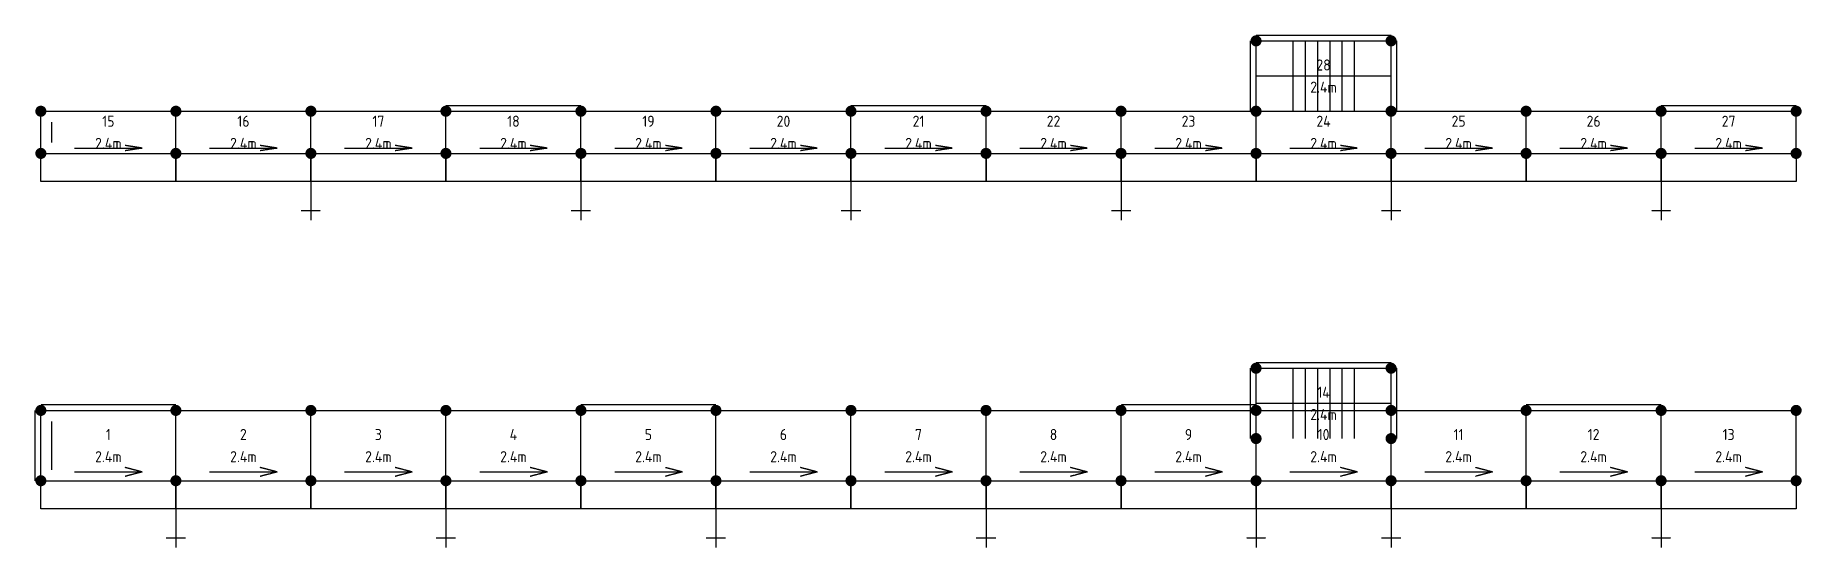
# Model space of a CAD drawing. Header units: millimetres. Extents: x 32414 to 64321, y 5944 to 15195.
import ezdxf
from ezdxf.enums import TextEntityAlignment as Align

# ---------------------------------------------------------------- set-up
doc = ezdxf.new("R2010")
doc.units = ezdxf.units.MM
doc.linetypes.add('KwikScaf_DASHED', pattern=[3.75, 2.5, -1.25])
doc.linetypes.add('KwikScaf_Line', pattern=[1, 1, 0])
doc.layers.add('KwikScaf Schematic', color=7, linetype='CONTINUOUS')
doc.styles.add('KwikScaf ISO', font='isocp.shx')

msp = doc.modelspace()

# ---------------------------------------------------------------- texts
at = {"layer": 'KwikScaf Schematic', "style": 'KwikScaf ISO'}
for s, p in [('28', (55684.79537237366, 14660.05375090602)), ('2.4m', (55684.79537237366, 14260.05375090602)), ('15', (33733.79537237366, 13644.05375090602)), ('16', (36172.79537237366, 13644.05375090602)), ('17', (38611.79537237366, 13644.05375090602)), ('18', (41050.79537237366, 13644.05375090602)), ('19', (43489.79537237366, 13644.05375090602)), ('20', (45928.79537237366, 13644.05375090602)), ('21', (48367.79537237366, 13644.05375090602)), ('22', (50806.79537237366, 13644.05375090602)), ('23', (53245.79537237366, 13644.05375090602)), ('24', (55684.79537237366, 13644.05375090602)), ('25', (58123.79537237366, 13644.05375090602)), ('26', (60562.79537237366, 13644.05375090602)), ('27', (63001.79537237366, 13644.05375090602)), ('2.4m', (33733.79537237366, 13244.05375090602)), ('2.4m', (36172.79537237366, 13244.05375090602)), ('2.4m', (38611.79537237366, 13244.05375090602)), ('2.4m', (41050.79537237366, 13244.05375090602)), ('2.4m', (43489.79537237366, 13244.05375090602)), ('2.4m', (45928.79537237366, 13244.05375090602)), ('2.4m', (48367.79537237366, 13244.05375090602)), ('2.4m', (50806.79537237366, 13244.05375090602)), ('2.4m', (53245.79537237366, 13244.05375090602)), ('2.4m', (55684.79537237366, 13244.05375090602)), ('2.4m', (58123.79537237366, 13244.05375090602)), ('2.4m', (60562.79537237366, 13244.05375090602)), ('2.4m', (63001.79537237366, 13244.05375090602)), ('14', (55684.79537237366, 8749.207213138143)), ('2.4m', (55684.79537237366, 8349.207213138143)), ('1', (33733.79537237366, 7987.207213138143)), ('2', (36172.79537237366, 7987.207213138143)), ('3', (38611.79537237366, 7987.207213138143)), ('4', (41050.79537237366, 7987.207213138143)), ('5', (43489.79537237366, 7987.207213138143)), ('6', (45928.79537237366, 7987.207213138143)), ('7', (48367.79537237366, 7987.207213138143)), ('8', (50806.79537237366, 7987.207213138143)), ('9', (53245.79537237366, 7987.207213138143)), ('10', (55684.79537237366, 7987.207213138143)), ('11', (58123.79537237366, 7987.207213138143)), ('12', (60562.79537237366, 7987.207213138143)), ('13', (63001.79537237366, 7987.207213138143)), ('2.4m', (33733.79537237366, 7587.207213138143)), ('2.4m', (36172.79537237366, 7587.207213138143)), ('2.4m', (38611.79537237366, 7587.207213138143)), ('2.4m', (41050.79537237366, 7587.207213138143)), ('2.4m', (43489.79537237366, 7587.207213138143)), ('2.4m', (45928.79537237366, 7587.207213138143)), ('2.4m', (48367.79537237366, 7587.207213138143)), ('2.4m', (50806.79537237366, 7587.207213138143)), ('2.4m', (53245.79537237366, 7587.207213138143)), ('2.4m', (55684.79537237366, 7587.207213138143)), ('2.4m', (58123.79537237366, 7587.207213138143)), ('2.4m', (60562.79537237366, 7587.207213138143)), ('2.4m', (63001.79537237366, 7587.207213138143))]:
    msp.add_text(s, height=200, dxfattribs=at).set_placement(p, align=Align.MIDDLE_CENTER)

# ---------------------------------------------------------------- linework, layer by layer
at = {"layer": 'KwikScaf Schematic', "color": 3, "linetype": 'KwikScaf_DASHED'}
for p, q in [((54365.29537237366, 13825.05375090602), (54365.29537237366, 15095.05375090602)), ((56904.29537237366, 15195.05375090602), (54465.29537237366, 15195.05375090602)), ((57004.29537237366, 15095.05375090602), (57004.29537237366, 13825.05375090602)), ((42270.29537237366, 13925.05375090602), (39831.29537237366, 13925.05375090602)), ((49587.29537237366, 13925.05375090602), (47148.29537237366, 13925.05375090602)), ((64221.29537237366, 13925.05375090602), (61782.29537237366, 13925.05375090602)), ((32714.29537237366, 13263.05375090602), (32714.29537237366, 13625.05375090602)), ((56904.29537237366, 9284.207213138143), (54465.29537237366, 9284.207213138143)), ((54365.29537237366, 7914.207213138143), (54365.29537237366, 9184.207213138143)), ((57004.29537237366, 9184.207213138143), (57004.29537237366, 7914.207213138143)), ((32414.29537237366, 7152.207213138143), (32414.29537237366, 8422.207213138143)), ((34953.29537237366, 8522.207213138143), (32514.29537237366, 8522.207213138143)), ((44709.29537237366, 8522.207213138143), (42270.29537237366, 8522.207213138143)), ((54465.29537237366, 8522.207213138143), (52026.29537237366, 8522.207213138143)), ((61782.29537237366, 8522.207213138143), (59343.29537237366, 8522.207213138143)), ((32714.29537237366, 7352.207213138143), (32714.29537237366, 8222.207213138143))]:
    msp.add_line(p, q, dxfattribs=at)
at = {"layer": 'KwikScaf Schematic', "color": 3, "linetype": 'KwikScaf_Line'}
for p, q in [((54465.29537237366, 15095.05375090602), (56904.29537237366, 15095.05375090602)), ((54465.29537237366, 13825.05375090602), (54465.29537237366, 15095.05375090602)), ((55130.47719055547, 15095.05375090602), (55130.47719055547, 13825.05375090602)), ((55352.20446328275, 15095.05375090602), (55352.20446328275, 13825.05375090602)), ((55573.93173601002, 15095.05375090602), (55573.93173601002, 13825.05375090602)), ((55795.6590087373, 15095.05375090602), (55795.6590087373, 13825.05375090602)), ((56017.38628146457, 15095.05375090602), (56017.38628146457, 13825.05375090602)), ((56239.11355419184, 15095.05375090602), (56239.11355419184, 13825.05375090602)), ((56904.29537237366, 13825.05375090602), (56904.29537237366, 15095.05375090602)), ((56904.29537237366, 14460.05375090602), (54465.29537237366, 14460.05375090602)), ((32514.29537237366, 13825.05375090602), (34953.29537237366, 13825.05375090602)), ((32514.29537237366, 13063.05375090602), (32514.29537237366, 13825.05375090602)), ((34953.29537237366, 13063.05375090602), (34953.29537237366, 13825.05375090602)), ((34953.29537237366, 13825.05375090602), (37392.29537237366, 13825.05375090602)), ((37392.29537237366, 13063.05375090602), (37392.29537237366, 13825.05375090602)), ((37392.29537237366, 13825.05375090602), (39831.29537237366, 13825.05375090602)), ((39831.29537237366, 13063.05375090602), (39831.29537237366, 13825.05375090602)), ((39831.29537237366, 13825.05375090602), (42270.29537237366, 13825.05375090602)), ((42270.29537237366, 13063.05375090602), (42270.29537237366, 13825.05375090602)), ((42270.29537237366, 13825.05375090602), (44709.29537237366, 13825.05375090602)), ((44709.29537237366, 13063.05375090602), (44709.29537237366, 13825.05375090602)), ((44709.29537237366, 13825.05375090602), (47148.29537237366, 13825.05375090602)), ((47148.29537237366, 13063.05375090602), (47148.29537237366, 13825.05375090602)), ((47148.29537237366, 13825.05375090602), (49587.29537237366, 13825.05375090602)), ((49587.29537237366, 13063.05375090602), (49587.29537237366, 13825.05375090602)), ((49587.29537237366, 13825.05375090602), (52026.29537237366, 13825.05375090602)), ((52026.29537237366, 13063.05375090602), (52026.29537237366, 13825.05375090602)), ((52026.29537237366, 13825.05375090602), (54465.29537237366, 13825.05375090602)), ((54465.29537237366, 13063.05375090602), (54465.29537237366, 13825.05375090602)), ((54465.29537237366, 13825.05375090602), (56904.29537237366, 13825.05375090602)), ((56904.29537237366, 13063.05375090602), (56904.29537237366, 13825.05375090602)), ((56904.29537237366, 13825.05375090602), (59343.29537237366, 13825.05375090602)), ((59343.29537237366, 13063.05375090602), (59343.29537237366, 13825.05375090602)), ((59343.29537237366, 13825.05375090602), (61782.29537237366, 13825.05375090602)), ((61782.29537237366, 13063.05375090602), (61782.29537237366, 13825.05375090602)), ((61782.29537237366, 13825.05375090602), (64221.29537237366, 13825.05375090602)), ((64221.29537237366, 13063.05375090602), (64221.29537237366, 13825.05375090602)), ((33124.04537237366, 13158.30375090602), (34343.54537237366, 13158.30375090602)), ((34343.54537237366, 13158.30375090602), (34038.67037237366, 13205.92875090602)), ((34343.54537237366, 13158.30375090602), (34038.67037237366, 13110.67875090602)), ((35563.04537237366, 13158.30375090602), (36782.54537237366, 13158.30375090602)), ((36782.54537237366, 13158.30375090602), (36477.67037237366, 13205.92875090602)), ((36782.54537237366, 13158.30375090602), (36477.67037237366, 13110.67875090602)), ((38002.04537237366, 13158.30375090602), (39221.54537237366, 13158.30375090602)), ((39221.54537237366, 13158.30375090602), (38916.67037237366, 13205.92875090602)), ((39221.54537237366, 13158.30375090602), (38916.67037237366, 13110.67875090602)), ((40441.04537237366, 13158.30375090602), (41660.54537237366, 13158.30375090602)), ((41660.54537237366, 13158.30375090602), (41355.67037237366, 13205.92875090602)), ((41660.54537237366, 13158.30375090602), (41355.67037237366, 13110.67875090602)), ((42880.04537237366, 13158.30375090602), (44099.54537237366, 13158.30375090602)), ((44099.54537237366, 13158.30375090602), (43794.67037237366, 13205.92875090602)), ((44099.54537237366, 13158.30375090602), (43794.67037237366, 13110.67875090602)), ((45319.04537237366, 13158.30375090602), (46538.54537237366, 13158.30375090602)), ((46538.54537237366, 13158.30375090602), (46233.67037237366, 13205.92875090602)), ((46538.54537237366, 13158.30375090602), (46233.67037237366, 13110.67875090602)), ((47758.04537237366, 13158.30375090602), (48977.54537237366, 13158.30375090602)), ((48977.54537237366, 13158.30375090602), (48672.67037237366, 13205.92875090602)), ((48977.54537237366, 13158.30375090602), (48672.67037237366, 13110.67875090602)), ((50197.04537237366, 13158.30375090602), (51416.54537237366, 13158.30375090602)), ((51416.54537237366, 13158.30375090602), (51111.67037237366, 13205.92875090602)), ((51416.54537237366, 13158.30375090602), (51111.67037237366, 13110.67875090602)), ((52636.04537237366, 13158.30375090602), (53855.54537237366, 13158.30375090602)), ((53855.54537237366, 13158.30375090602), (53550.67037237366, 13205.92875090602)), ((53855.54537237366, 13158.30375090602), (53550.67037237366, 13110.67875090602)), ((55075.04537237366, 13158.30375090602), (56294.54537237366, 13158.30375090602)), ((56294.54537237366, 13158.30375090602), (55989.67037237366, 13205.92875090602)), ((56294.54537237366, 13158.30375090602), (55989.67037237366, 13110.67875090602)), ((57514.04537237366, 13158.30375090602), (58733.54537237366, 13158.30375090602)), ((58733.54537237366, 13158.30375090602), (58428.67037237366, 13205.92875090602)), ((58733.54537237366, 13158.30375090602), (58428.67037237366, 13110.67875090602)), ((59953.04537237366, 13158.30375090602), (61172.54537237366, 13158.30375090602)), ((61172.54537237366, 13158.30375090602), (60867.67037237366, 13205.92875090602)), ((61172.54537237366, 13158.30375090602), (60867.67037237366, 13110.67875090602)), ((62392.04537237366, 13158.30375090602), (63611.54537237366, 13158.30375090602)), ((63611.54537237366, 13158.30375090602), (63306.67037237366, 13205.92875090602)), ((63611.54537237366, 13158.30375090602), (63306.67037237366, 13110.67875090602)), ((32514.29537237366, 13063.05375090602), (34953.29537237366, 13063.05375090602)), ((32514.29537237366, 12555.05375090602), (32514.29537237366, 13063.05375090602)), ((34953.29537237366, 13063.05375090602), (34953.29537237366, 12555.05375090602)), ((34953.29537237366, 13063.05375090602), (37392.29537237366, 13063.05375090602)), ((34953.29537237366, 12555.05375090602), (34953.29537237366, 13063.05375090602)), ((37392.29537237366, 13063.05375090602), (37392.29537237366, 12555.05375090602)), ((37392.29537237366, 13063.05375090602), (39831.29537237366, 13063.05375090602)), ((37392.29537237366, 12555.05375090602), (37392.29537237366, 13063.05375090602)), ((39831.29537237366, 13063.05375090602), (39831.29537237366, 12555.05375090602)), ((39831.29537237366, 13063.05375090602), (42270.29537237366, 13063.05375090602)), ((39831.29537237366, 12555.05375090602), (39831.29537237366, 13063.05375090602)), ((42270.29537237366, 13063.05375090602), (42270.29537237366, 12555.05375090602)), ((42270.29537237366, 13063.05375090602), (44709.29537237366, 13063.05375090602)), ((42270.29537237366, 12555.05375090602), (42270.29537237366, 13063.05375090602)), ((44709.29537237366, 13063.05375090602), (44709.29537237366, 12555.05375090602)), ((44709.29537237366, 13063.05375090602), (47148.29537237366, 13063.05375090602)), ((44709.29537237366, 12555.05375090602), (44709.29537237366, 13063.05375090602)), ((47148.29537237366, 13063.05375090602), (47148.29537237366, 12555.05375090602)), ((47148.29537237366, 13063.05375090602), (49587.29537237366, 13063.05375090602)), ((47148.29537237366, 12555.05375090602), (47148.29537237366, 13063.05375090602)), ((49587.29537237366, 13063.05375090602), (49587.29537237366, 12555.05375090602)), ((49587.29537237366, 13063.05375090602), (52026.29537237366, 13063.05375090602)), ((49587.29537237366, 12555.05375090602), (49587.29537237366, 13063.05375090602)), ((52026.29537237366, 13063.05375090602), (52026.29537237366, 12555.05375090602)), ((52026.29537237366, 13063.05375090602), (54465.29537237366, 13063.05375090602)), ((52026.29537237366, 12555.05375090602), (52026.29537237366, 13063.05375090602)), ((54465.29537237366, 13063.05375090602), (54465.29537237366, 12555.05375090602)), ((54465.29537237366, 13063.05375090602), (56904.29537237366, 13063.05375090602)), ((54465.29537237366, 12555.05375090602), (54465.29537237366, 13063.05375090602)), ((56904.29537237366, 13063.05375090602), (56904.29537237366, 12555.05375090602)), ((56904.29537237366, 13063.05375090602), (59343.29537237366, 13063.05375090602)), ((56904.29537237366, 12555.05375090602), (56904.29537237366, 13063.05375090602)), ((59343.29537237366, 13063.05375090602), (59343.29537237366, 12555.05375090602)), ((59343.29537237366, 13063.05375090602), (61782.29537237366, 13063.05375090602)), ((59343.29537237366, 12555.05375090602), (59343.29537237366, 13063.05375090602)), ((61782.29537237366, 13063.05375090602), (61782.29537237366, 12555.05375090602)), ((61782.29537237366, 13063.05375090602), (64221.29537237366, 13063.05375090602)), ((61782.29537237366, 12555.05375090602), (61782.29537237366, 13063.05375090602)), ((64221.29537237366, 13063.05375090602), (64221.29537237366, 12555.05375090602)), ((34953.29537237366, 12555.05375090602), (32514.29537237366, 12555.05375090602)), ((37392.29537237366, 12555.05375090602), (34953.29537237366, 12555.05375090602)), ((37392.29537237366, 12555.05375090602), (37392.29537237366, 11855.05375090602)), ((39831.29537237366, 12555.05375090602), (37392.29537237366, 12555.05375090602)), ((42270.29537237366, 12555.05375090602), (39831.29537237366, 12555.05375090602)), ((42270.29537237366, 12555.05375090602), (42270.29537237366, 11855.05375090602)), ((44709.29537237366, 12555.05375090602), (42270.29537237366, 12555.05375090602)), ((47148.29537237366, 12555.05375090602), (44709.29537237366, 12555.05375090602)), ((47148.29537237366, 12555.05375090602), (47148.29537237366, 11855.05375090602)), ((49587.29537237366, 12555.05375090602), (47148.29537237366, 12555.05375090602)), ((52026.29537237366, 12555.05375090602), (49587.29537237366, 12555.05375090602)), ((52026.29537237366, 12555.05375090602), (52026.29537237366, 11855.05375090602)), ((54465.29537237366, 12555.05375090602), (52026.29537237366, 12555.05375090602)), ((56904.29537237366, 12555.05375090602), (54465.29537237366, 12555.05375090602)), ((56904.29537237366, 12555.05375090602), (56904.29537237366, 11855.05375090602)), ((59343.29537237366, 12555.05375090602), (56904.29537237366, 12555.05375090602)), ((61782.29537237366, 12555.05375090602), (59343.29537237366, 12555.05375090602)), ((61782.29537237366, 12555.05375090602), (61782.29537237366, 11855.05375090602)), ((64221.29537237366, 12555.05375090602), (61782.29537237366, 12555.05375090602)), ((37217.29537237366, 12030.05375090602), (37567.29537237366, 12030.05375090602)), ((42095.29537237366, 12030.05375090602), (42445.29537237366, 12030.05375090602)), ((46973.29537237366, 12030.05375090602), (47323.29537237366, 12030.05375090602)), ((51851.29537237366, 12030.05375090602), (52201.29537237366, 12030.05375090602)), ((56729.29537237366, 12030.05375090602), (57079.29537237366, 12030.05375090602)), ((61607.29537237366, 12030.05375090602), (61957.29537237366, 12030.05375090602)), ((54465.29537237366, 9184.207213138143), (56904.29537237366, 9184.207213138143)), ((54465.29537237366, 7914.207213138143), (54465.29537237366, 9184.207213138143)), ((55130.47719055547, 9184.207213138143), (55130.47719055547, 7914.207213138143)), ((55352.20446328275, 9184.207213138143), (55352.20446328275, 7914.207213138143)), ((55573.93173601002, 9184.207213138143), (55573.93173601002, 7914.207213138143)), ((55795.6590087373, 9184.207213138143), (55795.6590087373, 7914.207213138143)), ((56017.38628146457, 9184.207213138143), (56017.38628146457, 7914.207213138143)), ((56239.11355419184, 9184.207213138143), (56239.11355419184, 7914.207213138143)), ((56904.29537237366, 7914.207213138143), (56904.29537237366, 9184.207213138143)), ((32514.29537237366, 8422.207213138143), (34953.29537237366, 8422.207213138143)), ((32514.29537237366, 7152.207213138143), (32514.29537237366, 8422.207213138143)), ((34953.29537237366, 7152.207213138143), (34953.29537237366, 8422.207213138143)), ((34953.29537237366, 8422.207213138143), (37392.29537237366, 8422.207213138143)), ((37392.29537237366, 7152.207213138143), (37392.29537237366, 8422.207213138143)), ((37392.29537237366, 8422.207213138143), (39831.29537237366, 8422.207213138143)), ((39831.29537237366, 7152.207213138143), (39831.29537237366, 8422.207213138143)), ((39831.29537237366, 8422.207213138143), (42270.29537237366, 8422.207213138143)), ((42270.29537237366, 7152.207213138143), (42270.29537237366, 8422.207213138143)), ((42270.29537237366, 8422.207213138143), (44709.29537237366, 8422.207213138143)), ((44709.29537237366, 7152.207213138143), (44709.29537237366, 8422.207213138143)), ((44709.29537237366, 8422.207213138143), (47148.29537237366, 8422.207213138143)), ((47148.29537237366, 7152.207213138143), (47148.29537237366, 8422.207213138143)), ((47148.29537237366, 8422.207213138143), (49587.29537237366, 8422.207213138143)), ((49587.29537237366, 7152.207213138143), (49587.29537237366, 8422.207213138143)), ((49587.29537237366, 8422.207213138143), (52026.29537237366, 8422.207213138143)), ((52026.29537237366, 7152.207213138143), (52026.29537237366, 8422.207213138143)), ((52026.29537237366, 8422.207213138143), (54465.29537237366, 8422.207213138143)), ((56904.29537237366, 8549.207213138143), (54465.29537237366, 8549.207213138143)), ((54465.29537237366, 7152.207213138143), (54465.29537237366, 8422.207213138143)), ((54465.29537237366, 8422.207213138143), (56904.29537237366, 8422.207213138143)), ((56904.29537237366, 7152.207213138143), (56904.29537237366, 8422.207213138143)), ((56904.29537237366, 8422.207213138143), (59343.29537237366, 8422.207213138143)), ((59343.29537237366, 7152.207213138143), (59343.29537237366, 8422.207213138143)), ((59343.29537237366, 8422.207213138143), (61782.29537237366, 8422.207213138143)), ((61782.29537237366, 7152.207213138143), (61782.29537237366, 8422.207213138143)), ((61782.29537237366, 8422.207213138143), (64221.29537237366, 8422.207213138143)), ((64221.29537237366, 7152.207213138143), (64221.29537237366, 8422.207213138143)), ((34343.54537237366, 7310.957213138143), (34038.67037237366, 7390.332213138143)), ((36782.54537237366, 7310.957213138143), (36477.67037237366, 7390.332213138143)), ((39221.54537237366, 7310.957213138143), (38916.67037237366, 7390.332213138143)), ((41660.54537237366, 7310.957213138143), (41355.67037237366, 7390.332213138143)), ((44099.54537237366, 7310.957213138143), (43794.67037237366, 7390.332213138143)), ((46538.54537237366, 7310.957213138143), (46233.67037237366, 7390.332213138143)), ((48977.54537237366, 7310.957213138143), (48672.67037237366, 7390.332213138143)), ((51416.54537237366, 7310.957213138143), (51111.67037237366, 7390.332213138143)), ((53855.54537237366, 7310.957213138143), (53550.67037237366, 7390.332213138143)), ((56294.54537237366, 7310.957213138143), (55989.67037237366, 7390.332213138143)), ((58733.54537237366, 7310.957213138143), (58428.67037237366, 7390.332213138143)), ((61172.54537237366, 7310.957213138143), (60867.67037237366, 7390.332213138143)), ((63611.54537237366, 7310.957213138143), (63306.67037237366, 7390.332213138143)), ((32514.29537237366, 7152.207213138143), (34953.29537237366, 7152.207213138143)), ((32514.29537237366, 6644.207213138143), (32514.29537237366, 7152.207213138143)), ((33124.04537237366, 7310.957213138143), (34343.54537237366, 7310.957213138143)), ((34343.54537237366, 7310.957213138143), (34038.67037237366, 7231.582213138143)), ((34953.29537237366, 7152.207213138143), (34953.29537237366, 6644.207213138143)), ((34953.29537237366, 7152.207213138143), (37392.29537237366, 7152.207213138143)), ((34953.29537237366, 6644.207213138143), (34953.29537237366, 7152.207213138143)), ((35563.04537237366, 7310.957213138143), (36782.54537237366, 7310.957213138143)), ((36782.54537237366, 7310.957213138143), (36477.67037237366, 7231.582213138143)), ((37392.29537237366, 7152.207213138143), (37392.29537237366, 6644.207213138143)), ((37392.29537237366, 7152.207213138143), (39831.29537237366, 7152.207213138143)), ((37392.29537237366, 6644.207213138143), (37392.29537237366, 7152.207213138143)), ((38002.04537237366, 7310.957213138143), (39221.54537237366, 7310.957213138143)), ((39221.54537237366, 7310.957213138143), (38916.67037237366, 7231.582213138143)), ((39831.29537237366, 7152.207213138143), (39831.29537237366, 6644.207213138143)), ((39831.29537237366, 7152.207213138143), (42270.29537237366, 7152.207213138143)), ((39831.29537237366, 6644.207213138143), (39831.29537237366, 7152.207213138143)), ((40441.04537237366, 7310.957213138143), (41660.54537237366, 7310.957213138143)), ((41660.54537237366, 7310.957213138143), (41355.67037237366, 7231.582213138143)), ((42270.29537237366, 7152.207213138143), (42270.29537237366, 6644.207213138143)), ((42270.29537237366, 7152.207213138143), (44709.29537237366, 7152.207213138143)), ((42270.29537237366, 6644.207213138143), (42270.29537237366, 7152.207213138143)), ((42880.04537237366, 7310.957213138143), (44099.54537237366, 7310.957213138143)), ((44099.54537237366, 7310.957213138143), (43794.67037237366, 7231.582213138143)), ((44709.29537237366, 7152.207213138143), (44709.29537237366, 6644.207213138143)), ((44709.29537237366, 7152.207213138143), (47148.29537237366, 7152.207213138143)), ((44709.29537237366, 6644.207213138143), (44709.29537237366, 7152.207213138143)), ((45319.04537237366, 7310.957213138143), (46538.54537237366, 7310.957213138143)), ((46538.54537237366, 7310.957213138143), (46233.67037237366, 7231.582213138143)), ((47148.29537237366, 7152.207213138143), (47148.29537237366, 6644.207213138143)), ((47148.29537237366, 7152.207213138143), (49587.29537237366, 7152.207213138143)), ((47148.29537237366, 6644.207213138143), (47148.29537237366, 7152.207213138143)), ((47758.04537237366, 7310.957213138143), (48977.54537237366, 7310.957213138143)), ((48977.54537237366, 7310.957213138143), (48672.67037237366, 7231.582213138143)), ((49587.29537237366, 7152.207213138143), (49587.29537237366, 6644.207213138143)), ((49587.29537237366, 7152.207213138143), (52026.29537237366, 7152.207213138143)), ((49587.29537237366, 6644.207213138143), (49587.29537237366, 7152.207213138143)), ((50197.04537237366, 7310.957213138143), (51416.54537237366, 7310.957213138143)), ((51416.54537237366, 7310.957213138143), (51111.67037237366, 7231.582213138143)), ((52026.29537237366, 7152.207213138143), (52026.29537237366, 6644.207213138143)), ((52026.29537237366, 7152.207213138143), (54465.29537237366, 7152.207213138143)), ((52026.29537237366, 6644.207213138143), (52026.29537237366, 7152.207213138143)), ((52636.04537237366, 7310.957213138143), (53855.54537237366, 7310.957213138143)), ((53855.54537237366, 7310.957213138143), (53550.67037237366, 7231.582213138143)), ((54465.29537237366, 7152.207213138143), (54465.29537237366, 6644.207213138143)), ((54465.29537237366, 7152.207213138143), (56904.29537237366, 7152.207213138143)), ((54465.29537237366, 6644.207213138143), (54465.29537237366, 7152.207213138143)), ((55075.04537237366, 7310.957213138143), (56294.54537237366, 7310.957213138143)), ((56294.54537237366, 7310.957213138143), (55989.67037237366, 7231.582213138143)), ((56904.29537237366, 7152.207213138143), (56904.29537237366, 6644.207213138143)), ((56904.29537237366, 7152.207213138143), (59343.29537237366, 7152.207213138143)), ((56904.29537237366, 6644.207213138143), (56904.29537237366, 7152.207213138143)), ((57514.04537237366, 7310.957213138143), (58733.54537237366, 7310.957213138143)), ((58733.54537237366, 7310.957213138143), (58428.67037237366, 7231.582213138143)), ((59343.29537237366, 7152.207213138143), (59343.29537237366, 6644.207213138143)), ((59343.29537237366, 7152.207213138143), (61782.29537237366, 7152.207213138143)), ((59343.29537237366, 6644.207213138143), (59343.29537237366, 7152.207213138143)), ((59953.04537237366, 7310.957213138143), (61172.54537237366, 7310.957213138143)), ((61172.54537237366, 7310.957213138143), (60867.67037237366, 7231.582213138143)), ((61782.29537237366, 7152.207213138143), (61782.29537237366, 6644.207213138143)), ((61782.29537237366, 7152.207213138143), (64221.29537237366, 7152.207213138143)), ((61782.29537237366, 6644.207213138143), (61782.29537237366, 7152.207213138143)), ((62392.04537237366, 7310.957213138143), (63611.54537237366, 7310.957213138143)), ((63611.54537237366, 7310.957213138143), (63306.67037237366, 7231.582213138143)), ((64221.29537237366, 7152.207213138143), (64221.29537237366, 6644.207213138143)), ((34953.29537237366, 6644.207213138143), (32514.29537237366, 6644.207213138143)), ((34953.29537237366, 6644.207213138143), (34953.29537237366, 5944.207213138143)), ((37392.29537237366, 6644.207213138143), (34953.29537237366, 6644.207213138143)), ((39831.29537237366, 6644.207213138143), (37392.29537237366, 6644.207213138143)), ((39831.29537237366, 6644.207213138143), (39831.29537237366, 5944.207213138143)), ((42270.29537237366, 6644.207213138143), (39831.29537237366, 6644.207213138143)), ((44709.29537237366, 6644.207213138143), (42270.29537237366, 6644.207213138143)), ((44709.29537237366, 6644.207213138143), (44709.29537237366, 5944.207213138143)), ((47148.29537237366, 6644.207213138143), (44709.29537237366, 6644.207213138143)), ((49587.29537237366, 6644.207213138143), (47148.29537237366, 6644.207213138143)), ((49587.29537237366, 6644.207213138143), (49587.29537237366, 5944.207213138143)), ((52026.29537237366, 6644.207213138143), (49587.29537237366, 6644.207213138143)), ((54465.29537237366, 6644.207213138143), (52026.29537237366, 6644.207213138143)), ((54465.29537237366, 6644.207213138143), (54465.29537237366, 5944.207213138143)), ((56904.29537237366, 6644.207213138143), (54465.29537237366, 6644.207213138143)), ((56904.29537237366, 6644.207213138143), (56904.29537237366, 5944.207213138143)), ((59343.29537237366, 6644.207213138143), (56904.29537237366, 6644.207213138143)), ((61782.29537237366, 6644.207213138143), (59343.29537237366, 6644.207213138143)), ((61782.29537237366, 6644.207213138143), (61782.29537237366, 5944.207213138143)), ((64221.29537237366, 6644.207213138143), (61782.29537237366, 6644.207213138143)), ((34778.29537237366, 6119.207213138143), (35128.29537237366, 6119.207213138143)), ((39656.29537237366, 6119.207213138143), (40006.29537237366, 6119.207213138143)), ((44534.29537237366, 6119.207213138143), (44884.29537237366, 6119.207213138143)), ((49412.29537237366, 6119.207213138143), (49762.29537237366, 6119.207213138143)), ((54290.29537237366, 6119.207213138143), (54640.29537237366, 6119.207213138143)), ((56729.29537237366, 6119.207213138143), (57079.29537237366, 6119.207213138143)), ((61607.29537237366, 6119.207213138143), (61957.29537237366, 6119.207213138143))]:
    msp.add_line(p, q, dxfattribs=at)
at = {"layer": 'KwikScaf Schematic', "color": 3, "linetype": 'KwikScaf_Line', "const_width": 100}
for points in [[(54465.29537237366, 15145.05375090602, -0.1989123673796598), (54500.65071143299, 15130.40908996534, -0.1989123673796582), (54515.29537237366, 15095.05375090602, -0.1989123673796596), (54500.65071143299, 15059.69841184669, -0.1989123673796604), (54465.29537237366, 15045.05375090602, -0.1989123673796604), (54429.94003331433, 15059.69841184669, -0.1989123673796596), (54415.29537237366, 15095.05375090602, -0.1989123673796582), (54429.94003331433, 15130.40908996534, -0.1989123673796598)], [(54465.29537237366, 13875.05375090602, -0.198912367379658), (54500.65071143299, 13860.40908996534, -0.198912367379658), (54515.29537237366, 13825.05375090602, -0.198912367379658), (54500.65071143299, 13789.69841184669, -0.198912367379658), (54465.29537237366, 13775.05375090602, -0.198912367379658), (54429.94003331433, 13789.69841184669, -0.198912367379658), (54415.29537237366, 13825.05375090602, -0.198912367379658), (54429.94003331433, 13860.40908996534, -0.198912367379658)], [(32514.29537237366, 13113.05375090602, -0.198912367379658), (32549.65071143298, 13098.40908996534, -0.198912367379658), (32564.29537237366, 13063.05375090602, -0.198912367379658), (32549.65071143298, 13027.69841184669, -0.198912367379658), (32514.29537237366, 13013.05375090602, -0.198912367379658), (32478.94003331433, 13027.69841184669, -0.198912367379658), (32464.29537237366, 13063.05375090602, -0.198912367379658), (32478.94003331433, 13098.40908996534, -0.198912367379658)], [(34953.29537237366, 13113.05375090602, -0.198912367379658), (34988.65071143299, 13098.40908996534, -0.198912367379658), (35003.29537237366, 13063.05375090602, -0.198912367379658), (34988.65071143299, 13027.69841184669, -0.198912367379658), (34953.29537237366, 13013.05375090602, -0.198912367379658), (34917.94003331433, 13027.69841184669, -0.198912367379658), (34903.29537237366, 13063.05375090602, -0.198912367379658), (34917.94003331433, 13098.40908996534, -0.198912367379658)], [(37392.29537237366, 13113.05375090602, -0.198912367379658), (37427.65071143299, 13098.40908996534, -0.198912367379658), (37442.29537237366, 13063.05375090602, -0.198912367379658), (37427.65071143299, 13027.69841184669, -0.198912367379658), (37392.29537237366, 13013.05375090602, -0.198912367379658), (37356.94003331433, 13027.69841184669, -0.198912367379658), (37342.29537237366, 13063.05375090602, -0.198912367379658), (37356.94003331433, 13098.40908996534, -0.198912367379658)], [(39831.29537237366, 13113.05375090602, -0.198912367379658), (39866.65071143299, 13098.40908996534, -0.198912367379658), (39881.29537237366, 13063.05375090602, -0.198912367379658), (39866.65071143299, 13027.69841184669, -0.198912367379658), (39831.29537237366, 13013.05375090602, -0.198912367379658), (39795.94003331433, 13027.69841184669, -0.198912367379658), (39781.29537237366, 13063.05375090602, -0.198912367379658), (39795.94003331433, 13098.40908996534, -0.198912367379658)], [(42270.29537237366, 13113.05375090602, -0.198912367379658), (42305.65071143299, 13098.40908996534, -0.198912367379658), (42320.29537237366, 13063.05375090602, -0.198912367379658), (42305.65071143299, 13027.69841184669, -0.198912367379658), (42270.29537237366, 13013.05375090602, -0.198912367379658), (42234.94003331433, 13027.69841184669, -0.198912367379658), (42220.29537237366, 13063.05375090602, -0.198912367379658), (42234.94003331433, 13098.40908996534, -0.198912367379658)], [(44709.29537237366, 13113.05375090602, -0.198912367379658), (44744.65071143299, 13098.40908996534, -0.198912367379658), (44759.29537237366, 13063.05375090602, -0.198912367379658), (44744.65071143299, 13027.69841184669, -0.198912367379658), (44709.29537237366, 13013.05375090602, -0.198912367379658), (44673.94003331433, 13027.69841184669, -0.198912367379658), (44659.29537237366, 13063.05375090602, -0.198912367379658), (44673.94003331433, 13098.40908996534, -0.198912367379658)], [(47148.29537237366, 13113.05375090602, -0.198912367379658), (47183.65071143299, 13098.40908996534, -0.198912367379658), (47198.29537237366, 13063.05375090602, -0.198912367379658), (47183.65071143299, 13027.69841184669, -0.198912367379658), (47148.29537237366, 13013.05375090602, -0.198912367379658), (47112.94003331433, 13027.69841184669, -0.198912367379658), (47098.29537237366, 13063.05375090602, -0.198912367379658), (47112.94003331433, 13098.40908996534, -0.198912367379658)], [(49587.29537237366, 13113.05375090602, -0.198912367379658), (49622.65071143299, 13098.40908996534, -0.198912367379658), (49637.29537237366, 13063.05375090602, -0.198912367379658), (49622.65071143299, 13027.69841184669, -0.198912367379658), (49587.29537237366, 13013.05375090602, -0.198912367379658), (49551.94003331433, 13027.69841184669, -0.198912367379658), (49537.29537237366, 13063.05375090602, -0.198912367379658), (49551.94003331433, 13098.40908996534, -0.198912367379658)], [(52026.29537237366, 13113.05375090602, -0.198912367379658), (52061.65071143299, 13098.40908996534, -0.198912367379658), (52076.29537237366, 13063.05375090602, -0.198912367379658), (52061.65071143299, 13027.69841184669, -0.198912367379658), (52026.29537237366, 13013.05375090602, -0.198912367379658), (51990.94003331433, 13027.69841184669, -0.198912367379658), (51976.29537237366, 13063.05375090602, -0.198912367379658), (51990.94003331433, 13098.40908996534, -0.198912367379658)], [(54465.29537237366, 13113.05375090602, -0.198912367379658), (54500.65071143299, 13098.40908996534, -0.198912367379658), (54515.29537237366, 13063.05375090602, -0.198912367379658), (54500.65071143299, 13027.69841184669, -0.198912367379658), (54465.29537237366, 13013.05375090602, -0.198912367379658), (54429.94003331433, 13027.69841184669, -0.198912367379658), (54415.29537237366, 13063.05375090602, -0.198912367379658), (54429.94003331433, 13098.40908996534, -0.198912367379658)], [(56904.29537237366, 13113.05375090602, -0.198912367379658), (56939.65071143299, 13098.40908996534, -0.198912367379658), (56954.29537237366, 13063.05375090602, -0.198912367379658), (56939.65071143299, 13027.69841184669, -0.198912367379658), (56904.29537237366, 13013.05375090602, -0.198912367379658), (56868.94003331433, 13027.69841184669, -0.198912367379658), (56854.29537237366, 13063.05375090602, -0.198912367379658), (56868.94003331433, 13098.40908996534, -0.198912367379658)], [(59343.29537237366, 13113.05375090602, -0.198912367379658), (59378.65071143299, 13098.40908996534, -0.198912367379658), (59393.29537237366, 13063.05375090602, -0.198912367379658), (59378.65071143299, 13027.69841184669, -0.198912367379658), (59343.29537237366, 13013.05375090602, -0.198912367379658), (59307.94003331433, 13027.69841184669, -0.198912367379658), (59293.29537237366, 13063.05375090602, -0.198912367379658), (59307.94003331433, 13098.40908996534, -0.198912367379658)], [(61782.29537237366, 13113.05375090602, -0.198912367379658), (61817.65071143299, 13098.40908996534, -0.198912367379658), (61832.29537237366, 13063.05375090602, -0.198912367379658), (61817.65071143299, 13027.69841184669, -0.198912367379658), (61782.29537237366, 13013.05375090602, -0.198912367379658), (61746.94003331433, 13027.69841184669, -0.198912367379658), (61732.29537237366, 13063.05375090602, -0.198912367379658), (61746.94003331433, 13098.40908996534, -0.198912367379658)], [(54465.29537237366, 9234.207213138143, -0.1989123673796598), (54500.65071143299, 9219.56255219747, -0.1989123673796582), (54515.29537237366, 9184.207213138143, -0.1989123673796596), (54500.65071143299, 9148.851874078815, -0.1989123673796604), (54465.29537237366, 9134.207213138143, -0.1989123673796604), (54429.94003331433, 9148.851874078815, -0.1989123673796596), (54415.29537237366, 9184.207213138143, -0.1989123673796582), (54429.94003331433, 9219.56255219747, -0.1989123673796598)], [(32514.29537237366, 8472.207213138143, -0.1989123673796598), (32549.65071143298, 8457.56255219747, -0.1989123673796582), (32564.29537237366, 8422.207213138143, -0.1989123673796596), (32549.65071143298, 8386.851874078815, -0.1989123673796604), (32514.29537237366, 8372.207213138143, -0.1989123673796604), (32478.94003331433, 8386.851874078815, -0.1989123673796596), (32464.29537237366, 8422.207213138143, -0.1989123673796582), (32478.94003331433, 8457.56255219747, -0.1989123673796598)], [(34953.29537237366, 8472.207213138143, -0.1989123673796598), (34988.65071143299, 8457.56255219747, -0.1989123673796582), (35003.29537237366, 8422.207213138143, -0.1989123673796596), (34988.65071143299, 8386.851874078815, -0.1989123673796604), (34953.29537237366, 8372.207213138143, -0.1989123673796604), (34917.94003331433, 8386.851874078815, -0.1989123673796596), (34903.29537237366, 8422.207213138143, -0.1989123673796582), (34917.94003331433, 8457.56255219747, -0.1989123673796598)], [(37392.29537237366, 8472.207213138143, -0.1989123673796598), (37427.65071143299, 8457.56255219747, -0.1989123673796582), (37442.29537237366, 8422.207213138143, -0.1989123673796596), (37427.65071143299, 8386.851874078815, -0.1989123673796604), (37392.29537237366, 8372.207213138143, -0.1989123673796604), (37356.94003331433, 8386.851874078815, -0.1989123673796596), (37342.29537237366, 8422.207213138143, -0.1989123673796582), (37356.94003331433, 8457.56255219747, -0.1989123673796598)], [(39831.29537237366, 8472.207213138143, -0.1989123673796598), (39866.65071143299, 8457.56255219747, -0.1989123673796582), (39881.29537237366, 8422.207213138143, -0.1989123673796596), (39866.65071143299, 8386.851874078815, -0.1989123673796604), (39831.29537237366, 8372.207213138143, -0.1989123673796604), (39795.94003331433, 8386.851874078815, -0.1989123673796596), (39781.29537237366, 8422.207213138143, -0.1989123673796582), (39795.94003331433, 8457.56255219747, -0.1989123673796598)], [(42270.29537237366, 8472.207213138143, -0.1989123673796598), (42305.65071143299, 8457.56255219747, -0.1989123673796582), (42320.29537237366, 8422.207213138143, -0.1989123673796596), (42305.65071143299, 8386.851874078815, -0.1989123673796604), (42270.29537237366, 8372.207213138143, -0.1989123673796604), (42234.94003331433, 8386.851874078815, -0.1989123673796596), (42220.29537237366, 8422.207213138143, -0.1989123673796582), (42234.94003331433, 8457.56255219747, -0.1989123673796598)], [(44709.29537237366, 8472.207213138143, -0.1989123673796598), (44744.65071143299, 8457.56255219747, -0.1989123673796582), (44759.29537237366, 8422.207213138143, -0.1989123673796596), (44744.65071143299, 8386.851874078815, -0.1989123673796604), (44709.29537237366, 8372.207213138143, -0.1989123673796604), (44673.94003331433, 8386.851874078815, -0.1989123673796596), (44659.29537237366, 8422.207213138143, -0.1989123673796582), (44673.94003331433, 8457.56255219747, -0.1989123673796598)], [(47148.29537237366, 8472.207213138143, -0.1989123673796598), (47183.65071143299, 8457.56255219747, -0.1989123673796582), (47198.29537237366, 8422.207213138143, -0.1989123673796596), (47183.65071143299, 8386.851874078815, -0.1989123673796604), (47148.29537237366, 8372.207213138143, -0.1989123673796604), (47112.94003331433, 8386.851874078815, -0.1989123673796596), (47098.29537237366, 8422.207213138143, -0.1989123673796582), (47112.94003331433, 8457.56255219747, -0.1989123673796598)], [(49587.29537237366, 8472.207213138143, -0.1989123673796598), (49622.65071143299, 8457.56255219747, -0.1989123673796582), (49637.29537237366, 8422.207213138143, -0.1989123673796596), (49622.65071143299, 8386.851874078815, -0.1989123673796604), (49587.29537237366, 8372.207213138143, -0.1989123673796604), (49551.94003331433, 8386.851874078815, -0.1989123673796596), (49537.29537237366, 8422.207213138143, -0.1989123673796582), (49551.94003331433, 8457.56255219747, -0.1989123673796598)], [(52026.29537237366, 8472.207213138143, -0.1989123673796598), (52061.65071143299, 8457.56255219747, -0.1989123673796582), (52076.29537237366, 8422.207213138143, -0.1989123673796596), (52061.65071143299, 8386.851874078815, -0.1989123673796604), (52026.29537237366, 8372.207213138143, -0.1989123673796604), (51990.94003331433, 8386.851874078815, -0.1989123673796596), (51976.29537237366, 8422.207213138143, -0.1989123673796582), (51990.94003331433, 8457.56255219747, -0.1989123673796598)], [(54465.29537237366, 8472.207213138143, -0.1989123673796598), (54500.65071143299, 8457.56255219747, -0.1989123673796582), (54515.29537237366, 8422.207213138143, -0.1989123673796596), (54500.65071143299, 8386.851874078815, -0.1989123673796604), (54465.29537237366, 8372.207213138143, -0.1989123673796604), (54429.94003331433, 8386.851874078815, -0.1989123673796596), (54415.29537237366, 8422.207213138143, -0.1989123673796582), (54429.94003331433, 8457.56255219747, -0.1989123673796598)], [(56904.29537237366, 8472.207213138143, -0.1989123673796598), (56939.65071143299, 8457.56255219747, -0.1989123673796582), (56954.29537237366, 8422.207213138143, -0.1989123673796596), (56939.65071143299, 8386.851874078815, -0.1989123673796604), (56904.29537237366, 8372.207213138143, -0.1989123673796604), (56868.94003331433, 8386.851874078815, -0.1989123673796596), (56854.29537237366, 8422.207213138143, -0.1989123673796582), (56868.94003331433, 8457.56255219747, -0.1989123673796598)], [(59343.29537237366, 8472.207213138143, -0.1989123673796598), (59378.65071143299, 8457.56255219747, -0.1989123673796582), (59393.29537237366, 8422.207213138143, -0.1989123673796596), (59378.65071143299, 8386.851874078815, -0.1989123673796604), (59343.29537237366, 8372.207213138143, -0.1989123673796604), (59307.94003331433, 8386.851874078815, -0.1989123673796596), (59293.29537237366, 8422.207213138143, -0.1989123673796582), (59307.94003331433, 8457.56255219747, -0.1989123673796598)], [(61782.29537237366, 8472.207213138143, -0.1989123673796598), (61817.65071143299, 8457.56255219747, -0.1989123673796582), (61832.29537237366, 8422.207213138143, -0.1989123673796596), (61817.65071143299, 8386.851874078815, -0.1989123673796604), (61782.29537237366, 8372.207213138143, -0.1989123673796604), (61746.94003331433, 8386.851874078815, -0.1989123673796596), (61732.29537237366, 8422.207213138143, -0.1989123673796582), (61746.94003331433, 8457.56255219747, -0.1989123673796598)], [(54465.29537237366, 7964.207213138143, -0.198912367379658), (54500.65071143299, 7949.56255219747, -0.198912367379658), (54515.29537237366, 7914.207213138143, -0.198912367379658), (54500.65071143299, 7878.851874078816, -0.198912367379658), (54465.29537237366, 7864.207213138143, -0.198912367379658), (54429.94003331433, 7878.851874078816, -0.198912367379658), (54415.29537237366, 7914.207213138143, -0.198912367379658), (54429.94003331433, 7949.56255219747, -0.198912367379658)], [(32514.29537237366, 7202.207213138143, -0.198912367379658), (32549.65071143298, 7187.56255219747, -0.198912367379658), (32564.29537237366, 7152.207213138143, -0.198912367379658), (32549.65071143298, 7116.851874078816, -0.198912367379658), (32514.29537237366, 7102.207213138143, -0.198912367379658), (32478.94003331433, 7116.851874078816, -0.198912367379658), (32464.29537237366, 7152.207213138143, -0.198912367379658), (32478.94003331433, 7187.56255219747, -0.198912367379658)], [(34953.29537237366, 7202.207213138143, -0.198912367379658), (34988.65071143299, 7187.56255219747, -0.198912367379658), (35003.29537237366, 7152.207213138143, -0.198912367379658), (34988.65071143299, 7116.851874078816, -0.198912367379658), (34953.29537237366, 7102.207213138143, -0.198912367379658), (34917.94003331433, 7116.851874078816, -0.198912367379658), (34903.29537237366, 7152.207213138143, -0.198912367379658), (34917.94003331433, 7187.56255219747, -0.198912367379658)], [(37392.29537237366, 7202.207213138143, -0.198912367379658), (37427.65071143299, 7187.56255219747, -0.198912367379658), (37442.29537237366, 7152.207213138143, -0.198912367379658), (37427.65071143299, 7116.851874078816, -0.198912367379658), (37392.29537237366, 7102.207213138143, -0.198912367379658), (37356.94003331433, 7116.851874078816, -0.198912367379658), (37342.29537237366, 7152.207213138143, -0.198912367379658), (37356.94003331433, 7187.56255219747, -0.198912367379658)], [(39831.29537237366, 7202.207213138143, -0.198912367379658), (39866.65071143299, 7187.56255219747, -0.198912367379658), (39881.29537237366, 7152.207213138143, -0.198912367379658), (39866.65071143299, 7116.851874078816, -0.198912367379658), (39831.29537237366, 7102.207213138143, -0.198912367379658), (39795.94003331433, 7116.851874078816, -0.198912367379658), (39781.29537237366, 7152.207213138143, -0.198912367379658), (39795.94003331433, 7187.56255219747, -0.198912367379658)], [(42270.29537237366, 7202.207213138143, -0.198912367379658), (42305.65071143299, 7187.56255219747, -0.198912367379658), (42320.29537237366, 7152.207213138143, -0.198912367379658), (42305.65071143299, 7116.851874078816, -0.198912367379658), (42270.29537237366, 7102.207213138143, -0.198912367379658), (42234.94003331433, 7116.851874078816, -0.198912367379658), (42220.29537237366, 7152.207213138143, -0.198912367379658), (42234.94003331433, 7187.56255219747, -0.198912367379658)], [(44709.29537237366, 7202.207213138143, -0.198912367379658), (44744.65071143299, 7187.56255219747, -0.198912367379658), (44759.29537237366, 7152.207213138143, -0.198912367379658), (44744.65071143299, 7116.851874078816, -0.198912367379658), (44709.29537237366, 7102.207213138143, -0.198912367379658), (44673.94003331433, 7116.851874078816, -0.198912367379658), (44659.29537237366, 7152.207213138143, -0.198912367379658), (44673.94003331433, 7187.56255219747, -0.198912367379658)], [(47148.29537237366, 7202.207213138143, -0.198912367379658), (47183.65071143299, 7187.56255219747, -0.198912367379658), (47198.29537237366, 7152.207213138143, -0.198912367379658), (47183.65071143299, 7116.851874078816, -0.198912367379658), (47148.29537237366, 7102.207213138143, -0.198912367379658), (47112.94003331433, 7116.851874078816, -0.198912367379658), (47098.29537237366, 7152.207213138143, -0.198912367379658), (47112.94003331433, 7187.56255219747, -0.198912367379658)], [(49587.29537237366, 7202.207213138143, -0.198912367379658), (49622.65071143299, 7187.56255219747, -0.198912367379658), (49637.29537237366, 7152.207213138143, -0.198912367379658), (49622.65071143299, 7116.851874078816, -0.198912367379658), (49587.29537237366, 7102.207213138143, -0.198912367379658), (49551.94003331433, 7116.851874078816, -0.198912367379658), (49537.29537237366, 7152.207213138143, -0.198912367379658), (49551.94003331433, 7187.56255219747, -0.198912367379658)], [(52026.29537237366, 7202.207213138143, -0.198912367379658), (52061.65071143299, 7187.56255219747, -0.198912367379658), (52076.29537237366, 7152.207213138143, -0.198912367379658), (52061.65071143299, 7116.851874078816, -0.198912367379658), (52026.29537237366, 7102.207213138143, -0.198912367379658), (51990.94003331433, 7116.851874078816, -0.198912367379658), (51976.29537237366, 7152.207213138143, -0.198912367379658), (51990.94003331433, 7187.56255219747, -0.198912367379658)], [(54465.29537237366, 7202.207213138143, -0.198912367379658), (54500.65071143299, 7187.56255219747, -0.198912367379658), (54515.29537237366, 7152.207213138143, -0.198912367379658), (54500.65071143299, 7116.851874078816, -0.198912367379658), (54465.29537237366, 7102.207213138143, -0.198912367379658), (54429.94003331433, 7116.851874078816, -0.198912367379658), (54415.29537237366, 7152.207213138143, -0.198912367379658), (54429.94003331433, 7187.56255219747, -0.198912367379658)], [(56904.29537237366, 7202.207213138143, -0.198912367379658), (56939.65071143299, 7187.56255219747, -0.198912367379658), (56954.29537237366, 7152.207213138143, -0.198912367379658), (56939.65071143299, 7116.851874078816, -0.198912367379658), (56904.29537237366, 7102.207213138143, -0.198912367379658), (56868.94003331433, 7116.851874078816, -0.198912367379658), (56854.29537237366, 7152.207213138143, -0.198912367379658), (56868.94003331433, 7187.56255219747, -0.198912367379658)], [(59343.29537237366, 7202.207213138143, -0.198912367379658), (59378.65071143299, 7187.56255219747, -0.198912367379658), (59393.29537237366, 7152.207213138143, -0.198912367379658), (59378.65071143299, 7116.851874078816, -0.198912367379658), (59343.29537237366, 7102.207213138143, -0.198912367379658), (59307.94003331433, 7116.851874078816, -0.198912367379658), (59293.29537237366, 7152.207213138143, -0.198912367379658), (59307.94003331433, 7187.56255219747, -0.198912367379658)], [(61782.29537237366, 7202.207213138143, -0.198912367379658), (61817.65071143299, 7187.56255219747, -0.198912367379658), (61832.29537237366, 7152.207213138143, -0.198912367379658), (61817.65071143299, 7116.851874078816, -0.198912367379658), (61782.29537237366, 7102.207213138143, -0.198912367379658), (61746.94003331433, 7116.851874078816, -0.198912367379658), (61732.29537237366, 7152.207213138143, -0.198912367379658), (61746.94003331433, 7187.56255219747, -0.198912367379658)]]:
    msp.add_lwpolyline(points, format="xyb", close=True, dxfattribs=at)
at = {"layer": 'KwikScaf Schematic', "color": 3, "linetype": 'KwikScaf_Line'}
for points in [[(56904.29537237366, 15145.05375090602, 100, 99.99999999999999, -0.1989123673796593), (56939.65071143299, 15130.40908996534, 99.99999999999999, 100, -0.1989123673796627), (56954.29537237366, 15095.05375090602, 100, 99.99999999999999, -0.1989123673796627), (56939.65071143299, 15059.69841184669, 99.99999999999999, 100, -0.1989123673796593), (56904.29537237366, 15045.05375090602, 100, 100, -0.1989123673796575), (56868.94003331433, 15059.69841184669, 100, 100, -0.1989123673796525), (56854.29537237366, 15095.05375090602, 100, 100, -0.1989123673796536), (56868.94003331433, 15130.40908996534, 100, 100, -0.1989123673796603)], [(32514.29537237366, 13875.05375090602, 100, 99.99999999999999, -0.1989123673796587), (32549.65071143298, 13860.40908996534, 99.99999999999999, 100, -0.1989123673796583), (32564.29537237366, 13825.05375090602, 100, 100, -0.1989123673796577), (32549.65071143298, 13789.69841184669, 100, 100, -0.1989123673796573), (32514.29537237366, 13775.05375090602, 100, 100, -0.1989123673796573), (32478.94003331433, 13789.69841184669, 100, 100, -0.1989123673796577), (32464.29537237366, 13825.05375090602, 100, 99.99999999999999, -0.1989123673796583), (32478.94003331433, 13860.40908996534, 99.99999999999999, 100, -0.1989123673796587)], [(34953.29537237366, 13875.05375090602, 100, 100, -0.1989123673796651), (34988.65071143299, 13860.40908996534, 100, 100, -0.1989123673796651), (35003.29537237366, 13825.05375090602, 100, 99.99999999999999, -0.1989123673796633), (34988.65071143299, 13789.69841184669, 99.99999999999999, 100, -0.1989123673796608), (34953.29537237366, 13775.05375090602, 100, 99.99999999999999, -0.1989123673796541), (34917.94003331433, 13789.69841184669, 99.99999999999999, 100, -0.1989123673796558), (34903.29537237366, 13825.05375090602, 100, 100, -0.198912367379653), (34917.94003331433, 13860.40908996534, 100, 100, -0.1989123673796589)], [(34953.29537237366, 13875.05375090602, 100, 99.99999999999999, -0.1989123673796587), (34988.65071143299, 13860.40908996534, 99.99999999999999, 100, -0.1989123673796583), (35003.29537237366, 13825.05375090602, 100, 100, -0.1989123673796577), (34988.65071143299, 13789.69841184669, 100, 100, -0.1989123673796573), (34953.29537237366, 13775.05375090602, 100, 100, -0.1989123673796573), (34917.94003331433, 13789.69841184669, 100, 100, -0.1989123673796577), (34903.29537237366, 13825.05375090602, 100, 99.99999999999999, -0.1989123673796583), (34917.94003331433, 13860.40908996534, 99.99999999999999, 100, -0.1989123673796587)], [(37392.29537237366, 13875.05375090602, 100, 100, -0.1989123673796651), (37427.65071143299, 13860.40908996534, 100, 100, -0.1989123673796651), (37442.29537237366, 13825.05375090602, 100, 99.99999999999999, -0.1989123673796633), (37427.65071143299, 13789.69841184669, 99.99999999999999, 100, -0.1989123673796608), (37392.29537237366, 13775.05375090602, 100, 99.99999999999999, -0.1989123673796541), (37356.94003331433, 13789.69841184669, 99.99999999999999, 100, -0.1989123673796558), (37342.29537237366, 13825.05375090602, 100, 100, -0.198912367379653), (37356.94003331433, 13860.40908996534, 100, 100, -0.1989123673796589)], [(37392.29537237366, 13875.05375090602, 100, 99.99999999999999, -0.1989123673796587), (37427.65071143299, 13860.40908996534, 99.99999999999999, 100, -0.1989123673796583), (37442.29537237366, 13825.05375090602, 100, 100, -0.1989123673796577), (37427.65071143299, 13789.69841184669, 100, 100, -0.1989123673796573), (37392.29537237366, 13775.05375090602, 100, 100, -0.1989123673796573), (37356.94003331433, 13789.69841184669, 100, 100, -0.1989123673796577), (37342.29537237366, 13825.05375090602, 100, 99.99999999999999, -0.1989123673796583), (37356.94003331433, 13860.40908996534, 99.99999999999999, 100, -0.1989123673796587)], [(39831.29537237366, 13875.05375090602, 100, 100, -0.1989123673796651), (39866.65071143299, 13860.40908996534, 100, 100, -0.1989123673796651), (39881.29537237366, 13825.05375090602, 100, 99.99999999999999, -0.1989123673796633), (39866.65071143299, 13789.69841184669, 99.99999999999999, 100, -0.1989123673796608), (39831.29537237366, 13775.05375090602, 100, 99.99999999999999, -0.1989123673796541), (39795.94003331433, 13789.69841184669, 99.99999999999999, 100, -0.1989123673796558), (39781.29537237366, 13825.05375090602, 100, 100, -0.198912367379653), (39795.94003331433, 13860.40908996534, 100, 100, -0.1989123673796589)], [(39831.29537237366, 13875.05375090602, 100, 99.99999999999999, -0.1989123673796587), (39866.65071143299, 13860.40908996534, 99.99999999999999, 100, -0.1989123673796583), (39881.29537237366, 13825.05375090602, 100, 100, -0.1989123673796577), (39866.65071143299, 13789.69841184669, 100, 100, -0.1989123673796573), (39831.29537237366, 13775.05375090602, 100, 100, -0.1989123673796573), (39795.94003331433, 13789.69841184669, 100, 100, -0.1989123673796577), (39781.29537237366, 13825.05375090602, 100, 99.99999999999999, -0.1989123673796583), (39795.94003331433, 13860.40908996534, 99.99999999999999, 100, -0.1989123673796587)], [(42270.29537237366, 13875.05375090602, 100, 100, -0.1989123673796651), (42305.65071143299, 13860.40908996534, 100, 100, -0.1989123673796651), (42320.29537237366, 13825.05375090602, 100, 99.99999999999999, -0.1989123673796633), (42305.65071143299, 13789.69841184669, 99.99999999999999, 100, -0.1989123673796608), (42270.29537237366, 13775.05375090602, 100, 99.99999999999999, -0.1989123673796541), (42234.94003331433, 13789.69841184669, 99.99999999999999, 100, -0.1989123673796558), (42220.29537237366, 13825.05375090602, 100, 100, -0.198912367379653), (42234.94003331433, 13860.40908996534, 100, 100, -0.1989123673796589)], [(42270.29537237366, 13875.05375090602, 100, 99.99999999999999, -0.1989123673796587), (42305.65071143299, 13860.40908996534, 99.99999999999999, 100, -0.1989123673796583), (42320.29537237366, 13825.05375090602, 100, 100, -0.1989123673796577), (42305.65071143299, 13789.69841184669, 100, 100, -0.1989123673796573), (42270.29537237366, 13775.05375090602, 100, 100, -0.1989123673796573), (42234.94003331433, 13789.69841184669, 100, 100, -0.1989123673796577), (42220.29537237366, 13825.05375090602, 100, 99.99999999999999, -0.1989123673796583), (42234.94003331433, 13860.40908996534, 99.99999999999999, 100, -0.1989123673796587)], [(44709.29537237366, 13875.05375090602, 100, 100, -0.1989123673796651), (44744.65071143299, 13860.40908996534, 100, 100, -0.1989123673796651), (44759.29537237366, 13825.05375090602, 100, 99.99999999999999, -0.1989123673796633), (44744.65071143299, 13789.69841184669, 99.99999999999999, 100, -0.1989123673796608), (44709.29537237366, 13775.05375090602, 100, 99.99999999999999, -0.1989123673796541), (44673.94003331433, 13789.69841184669, 99.99999999999999, 100, -0.1989123673796558), (44659.29537237366, 13825.05375090602, 100, 100, -0.198912367379653), (44673.94003331433, 13860.40908996534, 100, 100, -0.1989123673796589)], [(44709.29537237366, 13875.05375090602, 100, 99.99999999999999, -0.1989123673796587), (44744.65071143299, 13860.40908996534, 99.99999999999999, 100, -0.1989123673796583), (44759.29537237366, 13825.05375090602, 100, 100, -0.1989123673796577), (44744.65071143299, 13789.69841184669, 100, 100, -0.1989123673796573), (44709.29537237366, 13775.05375090602, 100, 100, -0.1989123673796573), (44673.94003331433, 13789.69841184669, 100, 100, -0.1989123673796577), (44659.29537237366, 13825.05375090602, 100, 99.99999999999999, -0.1989123673796583), (44673.94003331433, 13860.40908996534, 99.99999999999999, 100, -0.1989123673796587)], [(47148.29537237366, 13875.05375090602, 100, 100, -0.1989123673796651), (47183.65071143299, 13860.40908996534, 100, 100, -0.1989123673796651), (47198.29537237366, 13825.05375090602, 100, 99.99999999999999, -0.1989123673796633), (47183.65071143299, 13789.69841184669, 99.99999999999999, 100, -0.1989123673796608), (47148.29537237366, 13775.05375090602, 100, 99.99999999999999, -0.1989123673796541), (47112.94003331433, 13789.69841184669, 99.99999999999999, 100, -0.1989123673796558), (47098.29537237366, 13825.05375090602, 100, 100, -0.198912367379653), (47112.94003331433, 13860.40908996534, 100, 100, -0.1989123673796589)], [(47148.29537237366, 13875.05375090602, 100, 99.99999999999999, -0.1989123673796587), (47183.65071143299, 13860.40908996534, 99.99999999999999, 100, -0.1989123673796583), (47198.29537237366, 13825.05375090602, 100, 100, -0.1989123673796577), (47183.65071143299, 13789.69841184669, 100, 100, -0.1989123673796573), (47148.29537237366, 13775.05375090602, 100, 100, -0.1989123673796573), (47112.94003331433, 13789.69841184669, 100, 100, -0.1989123673796577), (47098.29537237366, 13825.05375090602, 100, 99.99999999999999, -0.1989123673796583), (47112.94003331433, 13860.40908996534, 99.99999999999999, 100, -0.1989123673796587)], [(49587.29537237366, 13875.05375090602, 100, 100, -0.1989123673796651), (49622.65071143299, 13860.40908996534, 100, 100, -0.1989123673796651), (49637.29537237366, 13825.05375090602, 100, 99.99999999999999, -0.1989123673796633), (49622.65071143299, 13789.69841184669, 99.99999999999999, 100, -0.1989123673796608), (49587.29537237366, 13775.05375090602, 100, 99.99999999999999, -0.1989123673796541), (49551.94003331433, 13789.69841184669, 99.99999999999999, 100, -0.1989123673796558), (49537.29537237366, 13825.05375090602, 100, 100, -0.198912367379653), (49551.94003331433, 13860.40908996534, 100, 100, -0.1989123673796589)], [(49587.29537237366, 13875.05375090602, 100, 99.99999999999999, -0.1989123673796587), (49622.65071143299, 13860.40908996534, 99.99999999999999, 100, -0.1989123673796583), (49637.29537237366, 13825.05375090602, 100, 100, -0.1989123673796577), (49622.65071143299, 13789.69841184669, 100, 100, -0.1989123673796573), (49587.29537237366, 13775.05375090602, 100, 100, -0.1989123673796573), (49551.94003331433, 13789.69841184669, 100, 100, -0.1989123673796577), (49537.29537237366, 13825.05375090602, 100, 99.99999999999999, -0.1989123673796583), (49551.94003331433, 13860.40908996534, 99.99999999999999, 100, -0.1989123673796587)], [(52026.29537237366, 13875.05375090602, 100, 100, -0.1989123673796651), (52061.65071143299, 13860.40908996534, 100, 100, -0.1989123673796651), (52076.29537237366, 13825.05375090602, 100, 99.99999999999999, -0.1989123673796633), (52061.65071143299, 13789.69841184669, 99.99999999999999, 100, -0.1989123673796608), (52026.29537237366, 13775.05375090602, 100, 99.99999999999999, -0.1989123673796541), (51990.94003331433, 13789.69841184669, 99.99999999999999, 100, -0.1989123673796558), (51976.29537237366, 13825.05375090602, 100, 100, -0.198912367379653), (51990.94003331433, 13860.40908996534, 100, 100, -0.1989123673796589)], [(52026.29537237366, 13875.05375090602, 100, 99.99999999999999, -0.1989123673796587), (52061.65071143299, 13860.40908996534, 99.99999999999999, 100, -0.1989123673796583), (52076.29537237366, 13825.05375090602, 100, 100, -0.1989123673796577), (52061.65071143299, 13789.69841184669, 100, 100, -0.1989123673796573), (52026.29537237366, 13775.05375090602, 100, 100, -0.1989123673796573), (51990.94003331433, 13789.69841184669, 100, 100, -0.1989123673796577), (51976.29537237366, 13825.05375090602, 100, 99.99999999999999, -0.1989123673796583), (51990.94003331433, 13860.40908996534, 99.99999999999999, 100, -0.1989123673796587)], [(54465.29537237366, 13875.05375090602, 100, 100, -0.1989123673796651), (54500.65071143299, 13860.40908996534, 100, 100, -0.1989123673796651), (54515.29537237366, 13825.05375090602, 100, 99.99999999999999, -0.1989123673796633), (54500.65071143299, 13789.69841184669, 99.99999999999999, 100, -0.1989123673796608), (54465.29537237366, 13775.05375090602, 100, 99.99999999999999, -0.1989123673796541), (54429.94003331433, 13789.69841184669, 99.99999999999999, 100, -0.1989123673796558), (54415.29537237366, 13825.05375090602, 100, 100, -0.198912367379653), (54429.94003331433, 13860.40908996534, 100, 100, -0.1989123673796589)], [(54465.29537237366, 13875.05375090602, 100, 99.99999999999999, -0.1989123673796587), (54500.65071143299, 13860.40908996534, 99.99999999999999, 100, -0.1989123673796583), (54515.29537237366, 13825.05375090602, 100, 100, -0.1989123673796577), (54500.65071143299, 13789.69841184669, 100, 100, -0.1989123673796573), (54465.29537237366, 13775.05375090602, 100, 100, -0.1989123673796573), (54429.94003331433, 13789.69841184669, 100, 100, -0.1989123673796577), (54415.29537237366, 13825.05375090602, 100, 99.99999999999999, -0.1989123673796583), (54429.94003331433, 13860.40908996534, 99.99999999999999, 100, -0.1989123673796587)], [(56904.29537237366, 13875.05375090602, 100, 99.99999999999999, -0.1989123673796593), (56939.65071143299, 13860.40908996534, 99.99999999999999, 100, -0.1989123673796627), (56954.29537237366, 13825.05375090602, 100, 99.99999999999999, -0.1989123673796627), (56939.65071143299, 13789.69841184669, 99.99999999999999, 100, -0.1989123673796593), (56904.29537237366, 13775.05375090602, 100, 100, -0.1989123673796575), (56868.94003331433, 13789.69841184669, 100, 100, -0.1989123673796525), (56854.29537237366, 13825.05375090602, 100, 100, -0.1989123673796525), (56868.94003331433, 13860.40908996534, 100, 100, -0.1989123673796575)], [(56904.29537237366, 13875.05375090602, 100, 100, -0.1989123673796651), (56939.65071143299, 13860.40908996534, 100, 100, -0.1989123673796651), (56954.29537237366, 13825.05375090602, 100, 99.99999999999999, -0.1989123673796633), (56939.65071143299, 13789.69841184669, 99.99999999999999, 100, -0.1989123673796608), (56904.29537237366, 13775.05375090602, 100, 99.99999999999999, -0.1989123673796541), (56868.94003331433, 13789.69841184669, 99.99999999999999, 100, -0.1989123673796558), (56854.29537237366, 13825.05375090602, 100, 100, -0.198912367379653), (56868.94003331433, 13860.40908996534, 100, 100, -0.1989123673796589)], [(56904.29537237366, 13875.05375090602, 100, 99.99999999999999, -0.1989123673796587), (56939.65071143299, 13860.40908996534, 99.99999999999999, 100, -0.1989123673796583), (56954.29537237366, 13825.05375090602, 100, 100, -0.1989123673796577), (56939.65071143299, 13789.69841184669, 100, 100, -0.1989123673796573), (56904.29537237366, 13775.05375090602, 100, 100, -0.1989123673796573), (56868.94003331433, 13789.69841184669, 100, 100, -0.1989123673796577), (56854.29537237366, 13825.05375090602, 100, 99.99999999999999, -0.1989123673796583), (56868.94003331433, 13860.40908996534, 99.99999999999999, 100, -0.1989123673796587)], [(59343.29537237366, 13875.05375090602, 100, 100, -0.1989123673796651), (59378.65071143299, 13860.40908996534, 100, 100, -0.1989123673796651), (59393.29537237366, 13825.05375090602, 100, 99.99999999999999, -0.1989123673796633), (59378.65071143299, 13789.69841184669, 99.99999999999999, 100, -0.1989123673796608), (59343.29537237366, 13775.05375090602, 100, 99.99999999999999, -0.1989123673796541), (59307.94003331433, 13789.69841184669, 99.99999999999999, 100, -0.1989123673796558), (59293.29537237366, 13825.05375090602, 100, 100, -0.198912367379653), (59307.94003331433, 13860.40908996534, 100, 100, -0.1989123673796589)], [(59343.29537237366, 13875.05375090602, 100, 99.99999999999999, -0.1989123673796587), (59378.65071143299, 13860.40908996534, 99.99999999999999, 100, -0.1989123673796583), (59393.29537237366, 13825.05375090602, 100, 100, -0.1989123673796577), (59378.65071143299, 13789.69841184669, 100, 100, -0.1989123673796573), (59343.29537237366, 13775.05375090602, 100, 100, -0.1989123673796573), (59307.94003331433, 13789.69841184669, 100, 100, -0.1989123673796577), (59293.29537237366, 13825.05375090602, 100, 99.99999999999999, -0.1989123673796583), (59307.94003331433, 13860.40908996534, 99.99999999999999, 100, -0.1989123673796587)], [(61782.29537237366, 13875.05375090602, 100, 100, -0.1989123673796651), (61817.65071143299, 13860.40908996534, 100, 100, -0.1989123673796651), (61832.29537237366, 13825.05375090602, 100, 99.99999999999999, -0.1989123673796633), (61817.65071143299, 13789.69841184669, 99.99999999999999, 100, -0.1989123673796608), (61782.29537237366, 13775.05375090602, 100, 99.99999999999999, -0.1989123673796541), (61746.94003331433, 13789.69841184669, 99.99999999999999, 100, -0.1989123673796558), (61732.29537237366, 13825.05375090602, 100, 100, -0.198912367379653), (61746.94003331433, 13860.40908996534, 100, 100, -0.1989123673796589)], [(61782.29537237366, 13875.05375090602, 100, 99.99999999999999, -0.1989123673796587), (61817.65071143299, 13860.40908996534, 99.99999999999999, 100, -0.1989123673796583), (61832.29537237366, 13825.05375090602, 100, 100, -0.1989123673796577), (61817.65071143299, 13789.69841184669, 100, 100, -0.1989123673796573), (61782.29537237366, 13775.05375090602, 100, 100, -0.1989123673796573), (61746.94003331433, 13789.69841184669, 100, 100, -0.1989123673796577), (61732.29537237366, 13825.05375090602, 100, 99.99999999999999, -0.1989123673796583), (61746.94003331433, 13860.40908996534, 99.99999999999999, 100, -0.1989123673796587)], [(64221.29537237366, 13875.05375090602, 100, 100, -0.1989123673796651), (64256.65071143299, 13860.40908996534, 100, 100, -0.1989123673796651), (64271.29537237366, 13825.05375090602, 100, 99.99999999999999, -0.1989123673796633), (64256.65071143299, 13789.69841184669, 99.99999999999999, 100, -0.1989123673796608), (64221.29537237366, 13775.05375090602, 100, 99.99999999999999, -0.1989123673796541), (64185.94003331433, 13789.69841184669, 99.99999999999999, 100, -0.1989123673796558), (64171.29537237366, 13825.05375090602, 100, 100, -0.198912367379653), (64185.94003331433, 13860.40908996534, 100, 100, -0.1989123673796589)], [(34953.29537237366, 13113.05375090602, 100, 99.99999999999999, -0.1989123673796593), (34988.65071143299, 13098.40908996534, 99.99999999999999, 100, -0.1989123673796627), (35003.29537237366, 13063.05375090602, 100, 99.99999999999999, -0.1989123673796627), (34988.65071143299, 13027.69841184669, 99.99999999999999, 100, -0.1989123673796593), (34953.29537237366, 13013.05375090602, 100, 100, -0.1989123673796575), (34917.94003331433, 13027.69841184669, 100, 100, -0.1989123673796525), (34903.29537237366, 13063.05375090602, 100, 100, -0.1989123673796525), (34917.94003331433, 13098.40908996534, 100, 100, -0.1989123673796575)], [(37392.29537237366, 13113.05375090602, 100, 99.99999999999999, -0.1989123673796593), (37427.65071143299, 13098.40908996534, 99.99999999999999, 100, -0.1989123673796627), (37442.29537237366, 13063.05375090602, 100, 99.99999999999999, -0.1989123673796627), (37427.65071143299, 13027.69841184669, 99.99999999999999, 100, -0.1989123673796593), (37392.29537237366, 13013.05375090602, 100, 100, -0.1989123673796575), (37356.94003331433, 13027.69841184669, 100, 100, -0.1989123673796525), (37342.29537237366, 13063.05375090602, 100, 100, -0.1989123673796525), (37356.94003331433, 13098.40908996534, 100, 100, -0.1989123673796575)], [(39831.29537237366, 13113.05375090602, 100, 99.99999999999999, -0.1989123673796593), (39866.65071143299, 13098.40908996534, 99.99999999999999, 100, -0.1989123673796627), (39881.29537237366, 13063.05375090602, 100, 99.99999999999999, -0.1989123673796627), (39866.65071143299, 13027.69841184669, 99.99999999999999, 100, -0.1989123673796593), (39831.29537237366, 13013.05375090602, 100, 100, -0.1989123673796575), (39795.94003331433, 13027.69841184669, 100, 100, -0.1989123673796525), (39781.29537237366, 13063.05375090602, 100, 100, -0.1989123673796525), (39795.94003331433, 13098.40908996534, 100, 100, -0.1989123673796575)], [(42270.29537237366, 13113.05375090602, 100, 99.99999999999999, -0.1989123673796593), (42305.65071143299, 13098.40908996534, 99.99999999999999, 100, -0.1989123673796627), (42320.29537237366, 13063.05375090602, 100, 99.99999999999999, -0.1989123673796627), (42305.65071143299, 13027.69841184669, 99.99999999999999, 100, -0.1989123673796593), (42270.29537237366, 13013.05375090602, 100, 100, -0.1989123673796575), (42234.94003331433, 13027.69841184669, 100, 100, -0.1989123673796525), (42220.29537237366, 13063.05375090602, 100, 100, -0.1989123673796525), (42234.94003331433, 13098.40908996534, 100, 100, -0.1989123673796575)], [(44709.29537237366, 13113.05375090602, 100, 99.99999999999999, -0.1989123673796593), (44744.65071143299, 13098.40908996534, 99.99999999999999, 100, -0.1989123673796627), (44759.29537237366, 13063.05375090602, 100, 99.99999999999999, -0.1989123673796627), (44744.65071143299, 13027.69841184669, 99.99999999999999, 100, -0.1989123673796593), (44709.29537237366, 13013.05375090602, 100, 100, -0.1989123673796575), (44673.94003331433, 13027.69841184669, 100, 100, -0.1989123673796525), (44659.29537237366, 13063.05375090602, 100, 100, -0.1989123673796525), (44673.94003331433, 13098.40908996534, 100, 100, -0.1989123673796575)], [(47148.29537237366, 13113.05375090602, 100, 99.99999999999999, -0.1989123673796593), (47183.65071143299, 13098.40908996534, 99.99999999999999, 100, -0.1989123673796627), (47198.29537237366, 13063.05375090602, 100, 99.99999999999999, -0.1989123673796627), (47183.65071143299, 13027.69841184669, 99.99999999999999, 100, -0.1989123673796593), (47148.29537237366, 13013.05375090602, 100, 100, -0.1989123673796575), (47112.94003331433, 13027.69841184669, 100, 100, -0.1989123673796525), (47098.29537237366, 13063.05375090602, 100, 100, -0.1989123673796525), (47112.94003331433, 13098.40908996534, 100, 100, -0.1989123673796575)], [(49587.29537237366, 13113.05375090602, 100, 99.99999999999999, -0.1989123673796593), (49622.65071143299, 13098.40908996534, 99.99999999999999, 100, -0.1989123673796627), (49637.29537237366, 13063.05375090602, 100, 99.99999999999999, -0.1989123673796627), (49622.65071143299, 13027.69841184669, 99.99999999999999, 100, -0.1989123673796593), (49587.29537237366, 13013.05375090602, 100, 100, -0.1989123673796575), (49551.94003331433, 13027.69841184669, 100, 100, -0.1989123673796525), (49537.29537237366, 13063.05375090602, 100, 100, -0.1989123673796525), (49551.94003331433, 13098.40908996534, 100, 100, -0.1989123673796575)], [(52026.29537237366, 13113.05375090602, 100, 99.99999999999999, -0.1989123673796593), (52061.65071143299, 13098.40908996534, 99.99999999999999, 100, -0.1989123673796627), (52076.29537237366, 13063.05375090602, 100, 99.99999999999999, -0.1989123673796627), (52061.65071143299, 13027.69841184669, 99.99999999999999, 100, -0.1989123673796593), (52026.29537237366, 13013.05375090602, 100, 100, -0.1989123673796575), (51990.94003331433, 13027.69841184669, 100, 100, -0.1989123673796525), (51976.29537237366, 13063.05375090602, 100, 100, -0.1989123673796525), (51990.94003331433, 13098.40908996534, 100, 100, -0.1989123673796575)], [(54465.29537237366, 13113.05375090602, 100, 99.99999999999999, -0.1989123673796593), (54500.65071143299, 13098.40908996534, 99.99999999999999, 100, -0.1989123673796627), (54515.29537237366, 13063.05375090602, 100, 99.99999999999999, -0.1989123673796627), (54500.65071143299, 13027.69841184669, 99.99999999999999, 100, -0.1989123673796593), (54465.29537237366, 13013.05375090602, 100, 100, -0.1989123673796575), (54429.94003331433, 13027.69841184669, 100, 100, -0.1989123673796525), (54415.29537237366, 13063.05375090602, 100, 100, -0.1989123673796525), (54429.94003331433, 13098.40908996534, 100, 100, -0.1989123673796575)], [(56904.29537237366, 13113.05375090602, 100, 99.99999999999999, -0.1989123673796593), (56939.65071143299, 13098.40908996534, 99.99999999999999, 100, -0.1989123673796627), (56954.29537237366, 13063.05375090602, 100, 99.99999999999999, -0.1989123673796627), (56939.65071143299, 13027.69841184669, 99.99999999999999, 100, -0.1989123673796593), (56904.29537237366, 13013.05375090602, 100, 100, -0.1989123673796575), (56868.94003331433, 13027.69841184669, 100, 100, -0.1989123673796525), (56854.29537237366, 13063.05375090602, 100, 100, -0.1989123673796525), (56868.94003331433, 13098.40908996534, 100, 100, -0.1989123673796575)], [(59343.29537237366, 13113.05375090602, 100, 99.99999999999999, -0.1989123673796593), (59378.65071143299, 13098.40908996534, 99.99999999999999, 100, -0.1989123673796627), (59393.29537237366, 13063.05375090602, 100, 99.99999999999999, -0.1989123673796627), (59378.65071143299, 13027.69841184669, 99.99999999999999, 100, -0.1989123673796593), (59343.29537237366, 13013.05375090602, 100, 100, -0.1989123673796575), (59307.94003331433, 13027.69841184669, 100, 100, -0.1989123673796525), (59293.29537237366, 13063.05375090602, 100, 100, -0.1989123673796525), (59307.94003331433, 13098.40908996534, 100, 100, -0.1989123673796575)], [(61782.29537237366, 13113.05375090602, 100, 99.99999999999999, -0.1989123673796593), (61817.65071143299, 13098.40908996534, 99.99999999999999, 100, -0.1989123673796627), (61832.29537237366, 13063.05375090602, 100, 99.99999999999999, -0.1989123673796627), (61817.65071143299, 13027.69841184669, 99.99999999999999, 100, -0.1989123673796593), (61782.29537237366, 13013.05375090602, 100, 100, -0.1989123673796575), (61746.94003331433, 13027.69841184669, 100, 100, -0.1989123673796525), (61732.29537237366, 13063.05375090602, 100, 100, -0.1989123673796525), (61746.94003331433, 13098.40908996534, 100, 100, -0.1989123673796575)], [(64221.29537237366, 13113.05375090602, 100, 99.99999999999999, -0.1989123673796593), (64256.65071143299, 13098.40908996534, 99.99999999999999, 100, -0.1989123673796627), (64271.29537237366, 13063.05375090602, 100, 99.99999999999999, -0.1989123673796627), (64256.65071143299, 13027.69841184669, 99.99999999999999, 100, -0.1989123673796593), (64221.29537237366, 13013.05375090602, 100, 100, -0.1989123673796575), (64185.94003331433, 13027.69841184669, 100, 100, -0.1989123673796525), (64171.29537237366, 13063.05375090602, 100, 100, -0.1989123673796525), (64185.94003331433, 13098.40908996534, 100, 100, -0.1989123673796575)], [(56904.29537237366, 9234.207213138143, 100, 99.99999999999999, -0.1989123673796593), (56939.65071143299, 9219.56255219747, 99.99999999999999, 100, -0.1989123673796627), (56954.29537237366, 9184.207213138143, 100, 99.99999999999999, -0.1989123673796627), (56939.65071143299, 9148.851874078815, 99.99999999999999, 100, -0.1989123673796593), (56904.29537237366, 9134.207213138143, 100, 100, -0.1989123673796575), (56868.94003331433, 9148.851874078815, 100, 100, -0.1989123673796525), (56854.29537237366, 9184.207213138143, 100, 100, -0.1989123673796536), (56868.94003331433, 9219.562552197469, 100, 100, -0.1989123673796603)], [(34953.29537237366, 8472.207213138143, 100, 99.99999999999999, -0.1989123673796593), (34988.65071143299, 8457.56255219747, 99.99999999999999, 100, -0.1989123673796627), (35003.29537237366, 8422.207213138143, 100, 99.99999999999999, -0.1989123673796627), (34988.65071143299, 8386.851874078815, 99.99999999999999, 100, -0.1989123673796593), (34953.29537237366, 8372.207213138143, 100, 100, -0.1989123673796575), (34917.94003331433, 8386.851874078815, 100, 100, -0.1989123673796525), (34903.29537237366, 8422.207213138143, 100, 100, -0.1989123673796536), (34917.94003331433, 8457.562552197469, 100, 100, -0.1989123673796603)], [(37392.29537237366, 8472.207213138143, 100, 99.99999999999999, -0.1989123673796593), (37427.65071143299, 8457.56255219747, 99.99999999999999, 100, -0.1989123673796627), (37442.29537237366, 8422.207213138143, 100, 99.99999999999999, -0.1989123673796627), (37427.65071143299, 8386.851874078815, 99.99999999999999, 100, -0.1989123673796593), (37392.29537237366, 8372.207213138143, 100, 100, -0.1989123673796575), (37356.94003331433, 8386.851874078815, 100, 100, -0.1989123673796525), (37342.29537237366, 8422.207213138143, 100, 100, -0.1989123673796536), (37356.94003331433, 8457.562552197469, 100, 100, -0.1989123673796603)], [(39831.29537237366, 8472.207213138143, 100, 99.99999999999999, -0.1989123673796593), (39866.65071143299, 8457.56255219747, 99.99999999999999, 100, -0.1989123673796627), (39881.29537237366, 8422.207213138143, 100, 99.99999999999999, -0.1989123673796627), (39866.65071143299, 8386.851874078815, 99.99999999999999, 100, -0.1989123673796593), (39831.29537237366, 8372.207213138143, 100, 100, -0.1989123673796575), (39795.94003331433, 8386.851874078815, 100, 100, -0.1989123673796525), (39781.29537237366, 8422.207213138143, 100, 100, -0.1989123673796536), (39795.94003331433, 8457.562552197469, 100, 100, -0.1989123673796603)], [(42270.29537237366, 8472.207213138143, 100, 99.99999999999999, -0.1989123673796593), (42305.65071143299, 8457.56255219747, 99.99999999999999, 100, -0.1989123673796627), (42320.29537237366, 8422.207213138143, 100, 99.99999999999999, -0.1989123673796627), (42305.65071143299, 8386.851874078815, 99.99999999999999, 100, -0.1989123673796593), (42270.29537237366, 8372.207213138143, 100, 100, -0.1989123673796575), (42234.94003331433, 8386.851874078815, 100, 100, -0.1989123673796525), (42220.29537237366, 8422.207213138143, 100, 100, -0.1989123673796536), (42234.94003331433, 8457.562552197469, 100, 100, -0.1989123673796603)], [(44709.29537237366, 8472.207213138143, 100, 99.99999999999999, -0.1989123673796593), (44744.65071143299, 8457.56255219747, 99.99999999999999, 100, -0.1989123673796627), (44759.29537237366, 8422.207213138143, 100, 99.99999999999999, -0.1989123673796627), (44744.65071143299, 8386.851874078815, 99.99999999999999, 100, -0.1989123673796593), (44709.29537237366, 8372.207213138143, 100, 100, -0.1989123673796575), (44673.94003331433, 8386.851874078815, 100, 100, -0.1989123673796525), (44659.29537237366, 8422.207213138143, 100, 100, -0.1989123673796536), (44673.94003331433, 8457.562552197469, 100, 100, -0.1989123673796603)], [(47148.29537237366, 8472.207213138143, 100, 99.99999999999999, -0.1989123673796593), (47183.65071143299, 8457.56255219747, 99.99999999999999, 100, -0.1989123673796627), (47198.29537237366, 8422.207213138143, 100, 99.99999999999999, -0.1989123673796627), (47183.65071143299, 8386.851874078815, 99.99999999999999, 100, -0.1989123673796593), (47148.29537237366, 8372.207213138143, 100, 100, -0.1989123673796575), (47112.94003331433, 8386.851874078815, 100, 100, -0.1989123673796525), (47098.29537237366, 8422.207213138143, 100, 100, -0.1989123673796536), (47112.94003331433, 8457.562552197469, 100, 100, -0.1989123673796603)], [(49587.29537237366, 8472.207213138143, 100, 99.99999999999999, -0.1989123673796593), (49622.65071143299, 8457.56255219747, 99.99999999999999, 100, -0.1989123673796627), (49637.29537237366, 8422.207213138143, 100, 99.99999999999999, -0.1989123673796627), (49622.65071143299, 8386.851874078815, 99.99999999999999, 100, -0.1989123673796593), (49587.29537237366, 8372.207213138143, 100, 100, -0.1989123673796575), (49551.94003331433, 8386.851874078815, 100, 100, -0.1989123673796525), (49537.29537237366, 8422.207213138143, 100, 100, -0.1989123673796536), (49551.94003331433, 8457.562552197469, 100, 100, -0.1989123673796603)], [(52026.29537237366, 8472.207213138143, 100, 99.99999999999999, -0.1989123673796593), (52061.65071143299, 8457.56255219747, 99.99999999999999, 100, -0.1989123673796627), (52076.29537237366, 8422.207213138143, 100, 99.99999999999999, -0.1989123673796627), (52061.65071143299, 8386.851874078815, 99.99999999999999, 100, -0.1989123673796593), (52026.29537237366, 8372.207213138143, 100, 100, -0.1989123673796575), (51990.94003331433, 8386.851874078815, 100, 100, -0.1989123673796525), (51976.29537237366, 8422.207213138143, 100, 100, -0.1989123673796536), (51990.94003331433, 8457.562552197469, 100, 100, -0.1989123673796603)], [(54465.29537237366, 8472.207213138143, 100, 99.99999999999999, -0.1989123673796593), (54500.65071143299, 8457.56255219747, 99.99999999999999, 100, -0.1989123673796627), (54515.29537237366, 8422.207213138143, 100, 99.99999999999999, -0.1989123673796627), (54500.65071143299, 8386.851874078815, 99.99999999999999, 100, -0.1989123673796593), (54465.29537237366, 8372.207213138143, 100, 100, -0.1989123673796575), (54429.94003331433, 8386.851874078815, 100, 100, -0.1989123673796525), (54415.29537237366, 8422.207213138143, 100, 100, -0.1989123673796536), (54429.94003331433, 8457.562552197469, 100, 100, -0.1989123673796603)], [(56904.29537237366, 8472.207213138143, 100, 99.99999999999999, -0.1989123673796593), (56939.65071143299, 8457.56255219747, 99.99999999999999, 100, -0.1989123673796627), (56954.29537237366, 8422.207213138143, 100, 99.99999999999999, -0.1989123673796627), (56939.65071143299, 8386.851874078815, 99.99999999999999, 100, -0.1989123673796593), (56904.29537237366, 8372.207213138143, 100, 100, -0.1989123673796575), (56868.94003331433, 8386.851874078815, 100, 100, -0.1989123673796525), (56854.29537237366, 8422.207213138143, 100, 100, -0.1989123673796536), (56868.94003331433, 8457.562552197469, 100, 100, -0.1989123673796603)], [(59343.29537237366, 8472.207213138143, 100, 99.99999999999999, -0.1989123673796593), (59378.65071143299, 8457.56255219747, 99.99999999999999, 100, -0.1989123673796627), (59393.29537237366, 8422.207213138143, 100, 99.99999999999999, -0.1989123673796627), (59378.65071143299, 8386.851874078815, 99.99999999999999, 100, -0.1989123673796593), (59343.29537237366, 8372.207213138143, 100, 100, -0.1989123673796575), (59307.94003331433, 8386.851874078815, 100, 100, -0.1989123673796525), (59293.29537237366, 8422.207213138143, 100, 100, -0.1989123673796536), (59307.94003331433, 8457.562552197469, 100, 100, -0.1989123673796603)], [(61782.29537237366, 8472.207213138143, 100, 99.99999999999999, -0.1989123673796593), (61817.65071143299, 8457.56255219747, 99.99999999999999, 100, -0.1989123673796627), (61832.29537237366, 8422.207213138143, 100, 99.99999999999999, -0.1989123673796627), (61817.65071143299, 8386.851874078815, 99.99999999999999, 100, -0.1989123673796593), (61782.29537237366, 8372.207213138143, 100, 100, -0.1989123673796575), (61746.94003331433, 8386.851874078815, 100, 100, -0.1989123673796525), (61732.29537237366, 8422.207213138143, 100, 100, -0.1989123673796536), (61746.94003331433, 8457.562552197469, 100, 100, -0.1989123673796603)], [(64221.29537237366, 8472.207213138143, 100, 99.99999999999999, -0.1989123673796593), (64256.65071143299, 8457.56255219747, 99.99999999999999, 100, -0.1989123673796627), (64271.29537237366, 8422.207213138143, 100, 99.99999999999999, -0.1989123673796627), (64256.65071143299, 8386.851874078815, 99.99999999999999, 100, -0.1989123673796593), (64221.29537237366, 8372.207213138143, 100, 100, -0.1989123673796575), (64185.94003331433, 8386.851874078815, 100, 100, -0.1989123673796525), (64171.29537237366, 8422.207213138143, 100, 100, -0.1989123673796536), (64185.94003331433, 8457.562552197469, 100, 100, -0.1989123673796603)], [(56904.29537237366, 7964.207213138143, 100, 99.99999999999999, -0.1989123673796593), (56939.65071143299, 7949.562552197471, 99.99999999999999, 100, -0.1989123673796627), (56954.29537237366, 7914.207213138143, 100, 99.99999999999999, -0.1989123673796627), (56939.65071143299, 7878.851874078815, 99.99999999999999, 100, -0.1989123673796593), (56904.29537237366, 7864.207213138143, 100, 100, -0.1989123673796575), (56868.94003331433, 7878.851874078816, 100, 100, -0.1989123673796525), (56854.29537237366, 7914.207213138143, 100, 100, -0.1989123673796525), (56868.94003331433, 7949.56255219747, 100, 100, -0.1989123673796575)], [(34953.29537237366, 7202.207213138143, 100, 99.99999999999999, -0.1989123673796593), (34988.65071143299, 7187.562552197471, 99.99999999999999, 100, -0.1989123673796627), (35003.29537237366, 7152.207213138143, 100, 99.99999999999999, -0.1989123673796627), (34988.65071143299, 7116.851874078815, 99.99999999999999, 100, -0.1989123673796593), (34953.29537237366, 7102.207213138143, 100, 100, -0.1989123673796575), (34917.94003331433, 7116.851874078816, 100, 100, -0.1989123673796525), (34903.29537237366, 7152.207213138143, 100, 100, -0.1989123673796525), (34917.94003331433, 7187.56255219747, 100, 100, -0.1989123673796575)], [(37392.29537237366, 7202.207213138143, 100, 99.99999999999999, -0.1989123673796593), (37427.65071143299, 7187.562552197471, 99.99999999999999, 100, -0.1989123673796627), (37442.29537237366, 7152.207213138143, 100, 99.99999999999999, -0.1989123673796627), (37427.65071143299, 7116.851874078815, 99.99999999999999, 100, -0.1989123673796593), (37392.29537237366, 7102.207213138143, 100, 100, -0.1989123673796575), (37356.94003331433, 7116.851874078816, 100, 100, -0.1989123673796525), (37342.29537237366, 7152.207213138143, 100, 100, -0.1989123673796525), (37356.94003331433, 7187.56255219747, 100, 100, -0.1989123673796575)], [(39831.29537237366, 7202.207213138143, 100, 99.99999999999999, -0.1989123673796593), (39866.65071143299, 7187.562552197471, 99.99999999999999, 100, -0.1989123673796627), (39881.29537237366, 7152.207213138143, 100, 99.99999999999999, -0.1989123673796627), (39866.65071143299, 7116.851874078815, 99.99999999999999, 100, -0.1989123673796593), (39831.29537237366, 7102.207213138143, 100, 100, -0.1989123673796575), (39795.94003331433, 7116.851874078816, 100, 100, -0.1989123673796525), (39781.29537237366, 7152.207213138143, 100, 100, -0.1989123673796525), (39795.94003331433, 7187.56255219747, 100, 100, -0.1989123673796575)], [(42270.29537237366, 7202.207213138143, 100, 99.99999999999999, -0.1989123673796593), (42305.65071143299, 7187.562552197471, 99.99999999999999, 100, -0.1989123673796627), (42320.29537237366, 7152.207213138143, 100, 99.99999999999999, -0.1989123673796627), (42305.65071143299, 7116.851874078815, 99.99999999999999, 100, -0.1989123673796593), (42270.29537237366, 7102.207213138143, 100, 100, -0.1989123673796575), (42234.94003331433, 7116.851874078816, 100, 100, -0.1989123673796525), (42220.29537237366, 7152.207213138143, 100, 100, -0.1989123673796525), (42234.94003331433, 7187.56255219747, 100, 100, -0.1989123673796575)], [(44709.29537237366, 7202.207213138143, 100, 99.99999999999999, -0.1989123673796593), (44744.65071143299, 7187.562552197471, 99.99999999999999, 100, -0.1989123673796627), (44759.29537237366, 7152.207213138143, 100, 99.99999999999999, -0.1989123673796627), (44744.65071143299, 7116.851874078815, 99.99999999999999, 100, -0.1989123673796593), (44709.29537237366, 7102.207213138143, 100, 100, -0.1989123673796575), (44673.94003331433, 7116.851874078816, 100, 100, -0.1989123673796525), (44659.29537237366, 7152.207213138143, 100, 100, -0.1989123673796525), (44673.94003331433, 7187.56255219747, 100, 100, -0.1989123673796575)], [(47148.29537237366, 7202.207213138143, 100, 99.99999999999999, -0.1989123673796593), (47183.65071143299, 7187.562552197471, 99.99999999999999, 100, -0.1989123673796627), (47198.29537237366, 7152.207213138143, 100, 99.99999999999999, -0.1989123673796627), (47183.65071143299, 7116.851874078815, 99.99999999999999, 100, -0.1989123673796593), (47148.29537237366, 7102.207213138143, 100, 100, -0.1989123673796575), (47112.94003331433, 7116.851874078816, 100, 100, -0.1989123673796525), (47098.29537237366, 7152.207213138143, 100, 100, -0.1989123673796525), (47112.94003331433, 7187.56255219747, 100, 100, -0.1989123673796575)], [(49587.29537237366, 7202.207213138143, 100, 99.99999999999999, -0.1989123673796593), (49622.65071143299, 7187.562552197471, 99.99999999999999, 100, -0.1989123673796627), (49637.29537237366, 7152.207213138143, 100, 99.99999999999999, -0.1989123673796627), (49622.65071143299, 7116.851874078815, 99.99999999999999, 100, -0.1989123673796593), (49587.29537237366, 7102.207213138143, 100, 100, -0.1989123673796575), (49551.94003331433, 7116.851874078816, 100, 100, -0.1989123673796525), (49537.29537237366, 7152.207213138143, 100, 100, -0.1989123673796525), (49551.94003331433, 7187.56255219747, 100, 100, -0.1989123673796575)], [(52026.29537237366, 7202.207213138143, 100, 99.99999999999999, -0.1989123673796593), (52061.65071143299, 7187.562552197471, 99.99999999999999, 100, -0.1989123673796627), (52076.29537237366, 7152.207213138143, 100, 99.99999999999999, -0.1989123673796627), (52061.65071143299, 7116.851874078815, 99.99999999999999, 100, -0.1989123673796593), (52026.29537237366, 7102.207213138143, 100, 100, -0.1989123673796575), (51990.94003331433, 7116.851874078816, 100, 100, -0.1989123673796525), (51976.29537237366, 7152.207213138143, 100, 100, -0.1989123673796525), (51990.94003331433, 7187.56255219747, 100, 100, -0.1989123673796575)], [(54465.29537237366, 7202.207213138143, 100, 99.99999999999999, -0.1989123673796593), (54500.65071143299, 7187.562552197471, 99.99999999999999, 100, -0.1989123673796627), (54515.29537237366, 7152.207213138143, 100, 99.99999999999999, -0.1989123673796627), (54500.65071143299, 7116.851874078815, 99.99999999999999, 100, -0.1989123673796593), (54465.29537237366, 7102.207213138143, 100, 100, -0.1989123673796575), (54429.94003331433, 7116.851874078816, 100, 100, -0.1989123673796525), (54415.29537237366, 7152.207213138143, 100, 100, -0.1989123673796525), (54429.94003331433, 7187.56255219747, 100, 100, -0.1989123673796575)], [(56904.29537237366, 7202.207213138143, 100, 99.99999999999999, -0.1989123673796593), (56939.65071143299, 7187.562552197471, 99.99999999999999, 100, -0.1989123673796627), (56954.29537237366, 7152.207213138143, 100, 99.99999999999999, -0.1989123673796627), (56939.65071143299, 7116.851874078815, 99.99999999999999, 100, -0.1989123673796593), (56904.29537237366, 7102.207213138143, 100, 100, -0.1989123673796575), (56868.94003331433, 7116.851874078816, 100, 100, -0.1989123673796525), (56854.29537237366, 7152.207213138143, 100, 100, -0.1989123673796525), (56868.94003331433, 7187.56255219747, 100, 100, -0.1989123673796575)], [(59343.29537237366, 7202.207213138143, 100, 99.99999999999999, -0.1989123673796593), (59378.65071143299, 7187.562552197471, 99.99999999999999, 100, -0.1989123673796627), (59393.29537237366, 7152.207213138143, 100, 99.99999999999999, -0.1989123673796627), (59378.65071143299, 7116.851874078815, 99.99999999999999, 100, -0.1989123673796593), (59343.29537237366, 7102.207213138143, 100, 100, -0.1989123673796575), (59307.94003331433, 7116.851874078816, 100, 100, -0.1989123673796525), (59293.29537237366, 7152.207213138143, 100, 100, -0.1989123673796525), (59307.94003331433, 7187.56255219747, 100, 100, -0.1989123673796575)], [(61782.29537237366, 7202.207213138143, 100, 99.99999999999999, -0.1989123673796593), (61817.65071143299, 7187.562552197471, 99.99999999999999, 100, -0.1989123673796627), (61832.29537237366, 7152.207213138143, 100, 99.99999999999999, -0.1989123673796627), (61817.65071143299, 7116.851874078815, 99.99999999999999, 100, -0.1989123673796593), (61782.29537237366, 7102.207213138143, 100, 100, -0.1989123673796575), (61746.94003331433, 7116.851874078816, 100, 100, -0.1989123673796525), (61732.29537237366, 7152.207213138143, 100, 100, -0.1989123673796525), (61746.94003331433, 7187.56255219747, 100, 100, -0.1989123673796575)], [(64221.29537237366, 7202.207213138143, 100, 99.99999999999999, -0.1989123673796593), (64256.65071143299, 7187.562552197471, 99.99999999999999, 100, -0.1989123673796627), (64271.29537237366, 7152.207213138143, 100, 99.99999999999999, -0.1989123673796627), (64256.65071143299, 7116.851874078815, 99.99999999999999, 100, -0.1989123673796593), (64221.29537237366, 7102.207213138143, 100, 100, -0.1989123673796575), (64185.94003331433, 7116.851874078816, 100, 100, -0.1989123673796525), (64171.29537237366, 7152.207213138143, 100, 100, -0.1989123673796525), (64185.94003331433, 7187.56255219747, 100, 100, -0.1989123673796575)]]:
    msp.add_lwpolyline(points, format="xyseb", close=True, dxfattribs=at)

msp.set_redraw_order([(e.dxf.handle, doc.entitydb.next_handle()) for e in msp.query("TEXT MTEXT ATTDEF DIMENSION ARC_DIMENSION")])  # texts and dimensions are drawn at this point

doc.saveas('drawing.dxf')
